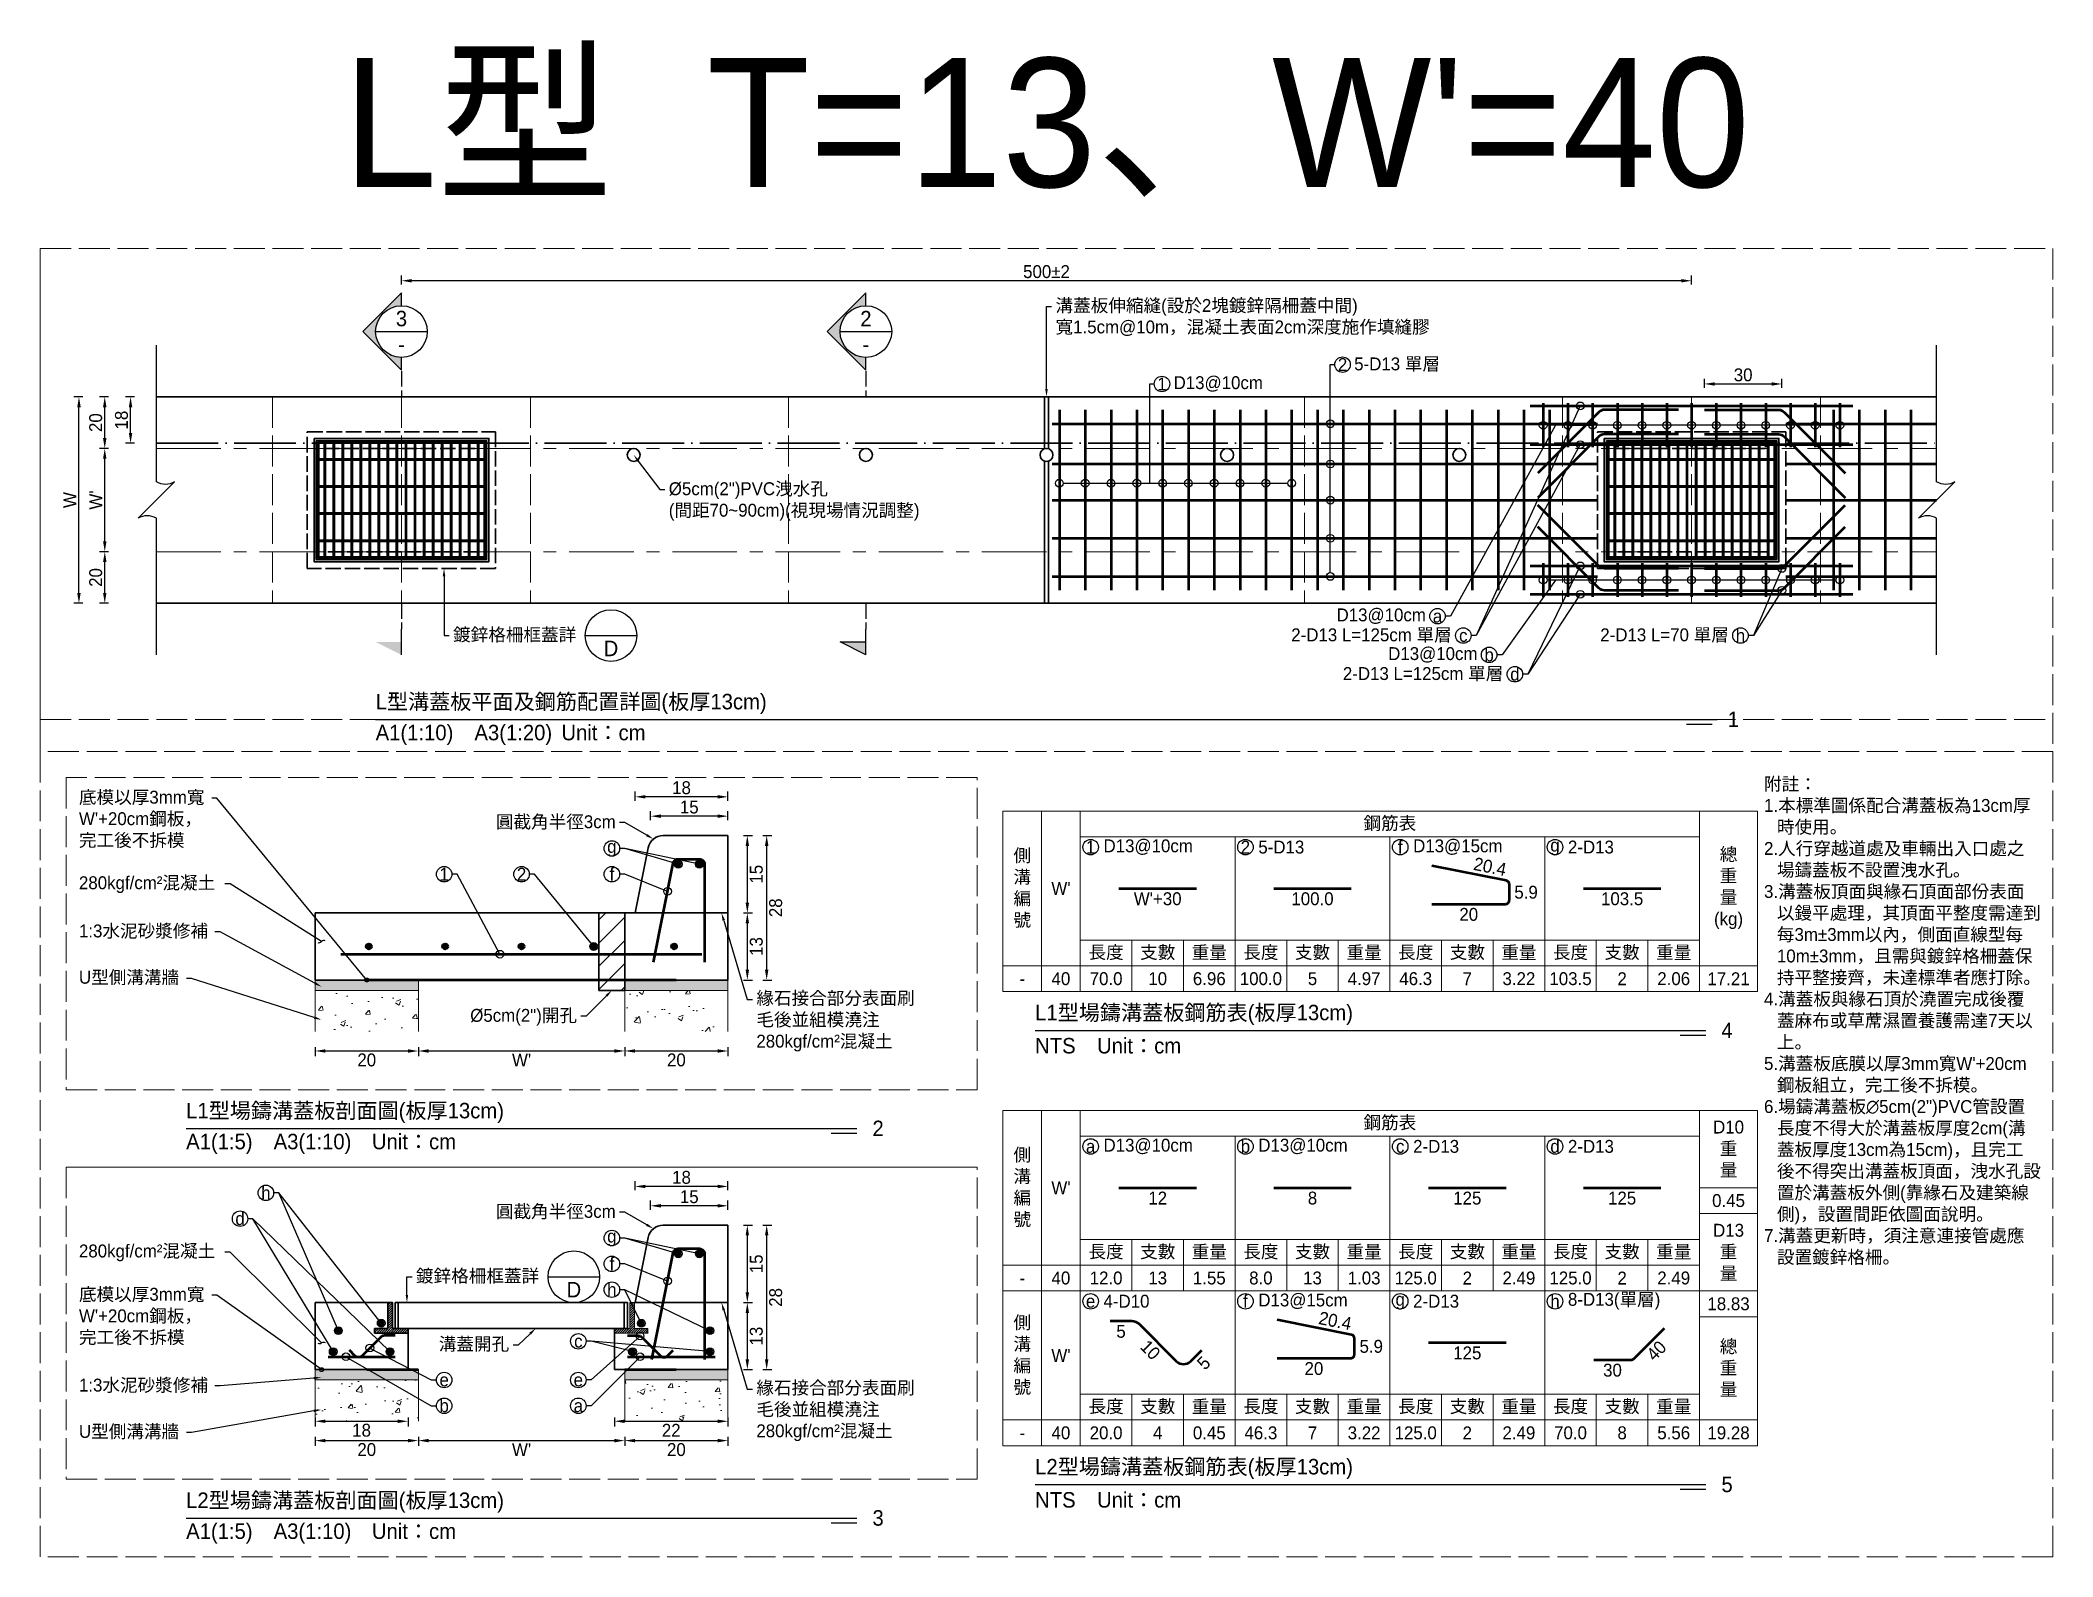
# Model space of a CAD drawing. Extents: x -2931 to 4779, y -2120 to 304.
# Drawn here: x -41 to 739, y -650 to -63 of the extents above; entities that cross this region are included whole.
import ezdxf
from ezdxf import colors
from ezdxf.entities.mleader import LeaderData, LeaderLine
from ezdxf.math import Vec2, Vec3

# ---------------------------------------------------------------- set-up
doc = ezdxf.new("R2010")
doc.units = 0
doc.header["$MEASUREMENT"] = 0
for name, pattern in [('ACAD_ISO02W100', [15, 12, -3]), ('ACAD_ISO04W100', [30, 24, -3, 0, -3]), ('CENTERX2', [4, 2.5, -0.5, 0.5, -0.5])]:
    doc.linetypes.add(name, pattern=pattern)
for name, color, linetype, lineweight in [('一、1.基本-圖框', 7, 'Continuous', 20), ('二、1.繪圖-既有設施', 8, 'Continuous', 20), ('二、2.繪圖-施作項目', 181, 'Continuous', 30), ('二、5.繪圖-鋼筋', 60, 'Continuous', 50), ('二、6.繪圖-其他施作項目', 35, 'Continuous', 30)]:
    doc.layers.add(name, color=color, linetype=linetype, lineweight=lineweight)
doc.layers.add('一、4.基本-隱藏', color=9, linetype='ACAD_ISO02W100', lineweight=20, plot=False)
doc.layers.add('三、1.文字-說明文字', color=2, linetype='Continuous')
doc.layers.add('三、3.文字-註解文字', color=2, linetype='Continuous')
doc.styles.add('次圖名(詳圖)', font='MS PGothic.ttf', dxfattribs={"height": 6})
doc.styles.add('註解文字', font='MS PGothic.ttf', dxfattribs={"height": 5})
doc.styles.add('註解文字(詳圖)', font='MS PGothic.ttf', dxfattribs={"height": 6})
doc.linetypes.add('ZIGZAG', pattern='A,0.00254,-5.08,[131,ltypeshp.shx,S=5.08,R=0,X=-5.08,Y=0],-10.16,[131,ltypeshp.shx,S=5.08,R=180,X=5.08,Y=0],-5.08', length=20.32254)
doc.dimstyles.new('註解文字', dxfattribs={"dimtxt": 5, "dimasz": 4, "dimexe": 2, "dimexo": 2.5, "dimgap": 1, "dimtad": 2, "dimzin": 0, "dimdsep": 46, "dimtxsty": '註解文字', "dimcen": 0.1, "dimclrd": 256, "dimclre": 256, "dimclrt": 256, "dimadec": 0, "dimazin": 0, "dimtfac": 1, "dimtofl": 0, "dimtmove": 0, "dimatfit": 3, "dimfxl": 1.5, "dimfxlon": 1, "dimtolj": 1, "dimtzin": 0, "dimlwd": -1, "dimlwe": -1, "dimarcsym": 1})
pattern_1 = [(45, (-1106.2158, -37.31), (-2.65165, 2.65165), []), (45, (-1105.332, -37.31), (-2.65165, 2.65165), []), (45, (-1104.448, -37.31), (-2.65165, 2.65165), []), (45, (-1103.564, -37.31), (-2.65165, 2.65165), [])]
pattern_2 = [(45, (-606.2158, -37.31), (-2.65165, 2.65165), []), (45, (-605.332, -37.31), (-2.65165, 2.65165), []), (45, (-604.448, -37.31), (-2.65165, 2.65165), []), (45, (-603.564, -37.31), (-2.65165, 2.65165), [])]

msp = doc.modelspace()

# ---------------------------------------------------------------- texts
at = {"layer": '一、1.基本-圖框', "char_height": 5, "attachment_point": 5, "style": '註解文字'}
for s, width, insert in [('{\\fMS PGothic|b0|i0|c128|p34;鋼筋表}', 128.86758, (482.241, -366.464)), ('側溝編號', 5, (339.741, -391.464)), ('總{\\fMS PGothic|b0|i0|c128|p34;重量(kg)}', 5, (613.491, -391.464)), ("W'", 17.80786, (354.741, -391.464)), ('{\\fMS PGothic|b0|i0|c128|p34;長度}', 17.80786, (372.241, -416.464)), ('支數', 17.80786, (392.241, -416.464)), ('重量', 17.80786, (412.241, -416.464)), ('{\\fMS PGothic|b0|i0|c128|p34;長度}', 17.80786, (432.241, -416.464)), ('支數', 17.80786, (452.241, -416.464)), ('重量', 17.80786, (472.241, -416.464)), ('{\\fMS PGothic|b0|i0|c128|p34;長度}', 17.80786, (492.241, -416.464)), ('支數', 17.80786, (512.241, -416.464)), ('重量', 17.80786, (532.241, -416.464)), ('{\\fMS PGothic|b0|i0|c128|p34;長度}', 17.80786, (552.241, -416.464)), ('支數', 17.80786, (572.241, -416.464)), ('重量', 17.80786, (592.241, -416.464)), ('{\\fMS PGothic|b0|i0|c128|p34;鋼筋表}', 128.86758, (482.241, -482.464)), ('{\\fMS PGothic|b0|i0|c128|p34;D10\\P重量}', 5, (613.491, -492.464)), ('側溝編號', 5, (339.741, -507.464)), ("W'", 17.80786, (354.741, -507.464)), ('{\\fMS PGothic|b0|i0|c128|p34;D13\\P重量}', 5, (613.491, -532.464)), ('{\\fMS PGothic|b0|i0|c128|p34;長度}', 17.80786, (372.241, -532.464)), ('支數', 17.80786, (392.241, -532.464)), ('重量', 17.80786, (412.241, -532.464)), ('{\\fMS PGothic|b0|i0|c128|p34;長度}', 17.80786, (432.241, -532.464)), ('支數', 17.80786, (452.241, -532.464)), ('重量', 17.80786, (472.241, -532.464)), ('{\\fMS PGothic|b0|i0|c128|p34;長度}', 17.80786, (492.241, -532.464)), ('支數', 17.80786, (512.241, -532.464)), ('重量', 17.80786, (532.241, -532.464)), ('{\\fMS PGothic|b0|i0|c128|p34;長度}', 17.80786, (552.241, -532.464)), ('支數', 17.80786, (572.241, -532.464)), ('重量', 17.80786, (592.241, -532.464)), ('側溝編號', 5, (339.741, -572.464)), ('總重量', 5, (613.491, -577.464)), ("W'", 17.80786, (354.741, -572.464)), ('{\\fMS PGothic|b0|i0|c128|p34;長度}', 17.80786, (372.241, -592.464)), ('支數', 17.80786, (392.241, -592.464)), ('重量', 17.80786, (412.241, -592.464)), ('{\\fMS PGothic|b0|i0|c128|p34;長度}', 17.80786, (432.241, -592.464)), ('支數', 17.80786, (452.241, -592.464)), ('重量', 17.80786, (472.241, -592.464)), ('{\\fMS PGothic|b0|i0|c128|p34;長度}', 17.80786, (492.241, -592.464)), ('支數', 17.80786, (512.241, -592.464)), ('重量', 17.80786, (532.241, -592.464)), ('{\\fMS PGothic|b0|i0|c128|p34;長度}', 17.80786, (552.241, -592.464)), ('支數', 17.80786, (572.241, -592.464)), ('重量', 17.80786, (592.241, -592.464))]:
    msp.add_mtext_dynamic_manual_height_columns(s, width=width, gutter_width=30, heights=[0], dxfattribs=dict(at, insert=insert))
at = {"layer": '三、1.文字-說明文字', "insert": (627.241, -348.464), "char_height": 5, "attachment_point": 1, "style": '註解文字'}
msp.add_mtext_dynamic_manual_height_columns('{\\fMS PGothic|b0|i0|c128|p34;附註：\\P\\pi-5,l5;1.本標準圖係配合溝蓋板為13cm厚時使用。\\P2.人行穿越道處及車輛出入口處之場鑄蓋板不設置洩水孔。\\P3.溝蓋板頂面與緣石頂面部份表面以鏝平處理，其頂面平整度需達到每3m±3mm以\\fPMingLiU|b0|i0|c136|p18;內\\fMS PGothic|b0|i0|c128|p34;，側面直線型每10m±3mm，且需與鍍鋅格柵蓋保持平整接齊，未達標準者應打除。\\P4.溝蓋板與緣石頂於澆置完成後覆蓋麻布或草蓆濕置養護需達7天以上。\\P5.溝蓋板底膜以厚3mm寬W\'+20cm鋼板組立，完工後不拆模。\\P6.場鑄溝蓋板∅5cm(2")PVC管設置長度不得大於溝蓋板厚度2cm(溝蓋板厚度13cm為15cm)，且完工後不得突出溝蓋板頂面，洩水孔設置於溝蓋板外側(靠緣石及建築線側)，設置間距依圖面\\fPMingLiU|b0|i0|c136|p18;說\\fMS PGothic|b0|i0|c128|p34;明。\\P7.溝蓋更新時，須注意連接管處應設置鍍鋅格柵。}', width=107.02496, gutter_width=30, heights=[0], dxfattribs=at)
at = {"layer": '三、3.文字-註解文字'}
for s, width, gutter_width, insert, char_height, attachment_point, style in [("{\\fMS PGothic|b0|i0|c128|p34;L型  T=13、}W'{\\fMS PGothic|b0|i0|c128|p34;=}4{\\fMS PGothic|b0|i0|c128|p34;0}", 565.02579, 25, (349.145, -123.464), 50, 8, '註解文字'), ('3', 6.60394, 25, (99.145, -170.658), 6, 5, '註解文字(詳圖)'), ('2', 6.60394, 25, (279.145, -170.658), 6, 5, '註解文字(詳圖)'), ('-', 6.60394, 25, (99.145, -180.658), 6, 5, '註解文字(詳圖)'), ('-', 6.60394, 25, (279.145, -180.658), 6, 5, '註解文字(詳圖)'), ('2', 8.38231, 30, (463.895, -188.464), 5, 5, '註解文字'), ('5-D13 單層', 42.88103, 30, (468.395, -188.464), 5, 4, '註解文字'), ('1', 8.38231, 30, (393.895, -195.964), 5, 5, '註解文字'), ('D13@10cm', 15.95159, 30, (398.395, -195.964), 5, 4, '註解文字'), ('D13@10cm', 39.45942, 30, (496.192, -285.964), 5, 6, '註解文字'), ('a', 8.38231, 30, (500.692, -285.964), 5, 5, '註解文字'), ('D', 6.60394, 25, (180.342, -298.464), 6, 5, '註解文字(詳圖)'), ('2-D13 L=125cm 單層', 78.12323, 30, (506.192, -293.464), 5, 6, '註解文字'), ('c', 8.38231, 30, (510.692, -293.464), 5, 5, '註解文字'), ('2-D13 L=70 單層', 78.12323, 30, (613.603, -293.464), 5, 6, '註解文字'), ('h', 8.38231, 30, (618.103, -293.464), 5, 5, '註解文字'), ('D13@10cm', 78.12323, 30, (516.192, -300.964), 5, 6, '註解文字'), ('b', 8.38231, 30, (520.692, -300.964), 5, 5, '註解文字'), ('2-D13 L=125cm 單層', 78.12323, 30, (526.192, -308.464), 5, 6, '註解文字'), ('d', 8.38231, 30, (530.692, -308.464), 5, 5, '註解文字'), ('L{\\fMS PGothic|b0|i0|c128|p34;型溝蓋板平面及鋼筋配置詳圖(板厚13cm)}', 215.37549, 15, (89.145, -319.964), 6, 4, '次圖名(詳圖)'), ('1', 3, 15, (613.145, -325.964), 6, 4, '次圖名(詳圖)'), ('A1(1:10)\u3000A3(1:20){\\fMS PGothic|b0|i0|c128|p34;^IUnit：cm}', 136.03259, 15, (89.145, -331.964), 6, 4, '次圖名(詳圖)'), ('g', 8.38231, 30, (180.693, -375.964), 5, 5, '註解文字'), ('1', 8.38231, 30, (366.241, -375.464), 5, 5, '註解文字'), ('{\\fMS PGothic|b0|i0|c128|p34;D13@1}0{\\fMS PGothic|b0|i0|c128|p34;cm}', 6.06582, 30, (371.241, -375.464), 5, 4, '註解文字'), ('2', 8.38231, 30, (426.241, -375.464), 5, 5, '註解文字'), ('5-D13', 6.06582, 30, (431.241, -375.464), 5, 4, '註解文字'), ('f', 8.38231, 30, (486.241, -375.464), 5, 5, '註解文字'), ('D13@15cm', 6.06582, 30, (491.241, -375.464), 5, 4, '註解文字'), ('g', 8.38231, 30, (546.241, -375.464), 5, 5, '註解文字'), ('2-D13', 6.06582, 30, (551.241, -375.464), 5, 4, '註解文字'), ('1', 8.38231, 30, (115.693, -385.964), 5, 5, '註解文字'), ('2', 8.38231, 30, (145.693, -385.964), 5, 5, '註解文字'), ('f', 8.38231, 30, (180.693, -385.964), 5, 5, '註解文字'), ("{\\fMS PGothic|b0|i0|c128|p34;W'+30}", 5.41119, 25, (392.241, -392.964), 5, 2, '註解文字'), ('{\\fMS PGothic|b0|i0|c128|p34;100.0}', 5.41119, 25, (452.241, -392.964), 5, 2, '註解文字'), ('\\pi0.42401;{\\fMS PGothic|b0|i0|c128|p34;5.9}', 8.83098, 25, (530.044, -392.962), 5, 4, '註解文字'), ('{\\fMS PGothic|b0|i0|c128|p34;103.5}', 5.41119, 25, (572.241, -392.964), 5, 2, '註解文字'), ('{\\fMS PGothic|b0|i0|c128|p34;20}', 5.41119, 25, (512.794, -399.022), 5, 2, '註解文字'), ('-', 9.06048, 30, (339.741, -426.464), 5, 5, '註解文字'), ('40', 9.06048, 30, (354.741, -426.464), 5, 5, '註解文字'), ('70.0', 9.06048, 30, (372.241, -426.464), 5, 5, '註解文字'), ('10', 9.06048, 30, (392.241, -426.464), 5, 5, '註解文字'), ('6.96', 9.06048, 30, (412.241, -426.464), 5, 5, '註解文字'), ('100.0', 9.06048, 30, (432.241, -426.464), 5, 5, '註解文字'), ('5', 9.06048, 30, (452.241, -426.464), 5, 5, '註解文字'), ('4.97', 9.06048, 30, (472.241, -426.464), 5, 5, '註解文字'), ('46.3', 9.06048, 30, (492.241, -426.464), 5, 5, '註解文字'), ('7', 9.06048, 30, (512.241, -426.464), 5, 5, '註解文字'), ('3.22', 9.06048, 30, (532.241, -426.464), 5, 5, '註解文字'), ('103.5', 9.06048, 30, (552.241, -426.464), 5, 5, '註解文字'), ('2', 9.06048, 30, (572.241, -426.464), 5, 5, '註解文字'), ('2.06', 9.06048, 30, (592.241, -426.464), 5, 5, '註解文字'), ('17.21', 9.06048, 30, (613.491, -426.464), 5, 5, '註解文字'), ('{\\fMS PGothic|b0|i0|c128|p34;L1型場鑄溝蓋板}鋼筋表{\\fMS PGothic|b0|i0|c128|p34;(板厚13cm)}', 215.37549, 15, (344.741, -440.464), 6, 4, '次圖名(詳圖)'), ('4', 3, 15, (610.741, -446.464), 6, 4, '次圖名(詳圖)'), ('NTS{\\fMS PGothic|b0|i0|c128|p34;^IUnit：cm}', 136.03259, 15, (344.741, -452.464), 6, 4, '次圖名(詳圖)'), ('{\\fMS PGothic|b0|i0|c128|p34;L}1{\\fMS PGothic|b0|i0|c128|p34;型}場鑄{\\fMS PGothic|b0|i0|c128|p34;溝蓋板}剖面{\\fMS PGothic|b0|i0|c128|p34;圖(板厚13cm)}', 215.37549, 15, (15.693, -478.464), 6, 4, '次圖名(詳圖)'), ('2', 3, 15, (281.693, -484.464), 6, 4, '次圖名(詳圖)'), ('{\\fMS PGothic|b0|i0|c128|p34;A1(1:}5{\\fMS PGothic|b0|i0|c128|p34;)\u3000A3(1:}1{\\fMS PGothic|b0|i0|c128|p34;0)^IUnit：cm}', 136.03259, 15, (15.693, -490.464), 6, 4, '次圖名(詳圖)'), ('a', 8.38231, 30, (366.241, -491.464), 5, 5, '註解文字'), ('{\\fMS PGothic|b0|i0|c128|p34;D13@1}0{\\fMS PGothic|b0|i0|c128|p34;cm}', 6.06582, 30, (371.241, -491.464), 5, 4, '註解文字'), ('b', 8.38231, 30, (426.241, -491.464), 5, 5, '註解文字'), ('{\\fMS PGothic|b0|i0|c128|p34;D13@1}0{\\fMS PGothic|b0|i0|c128|p34;cm}', 6.06582, 30, (431.241, -491.464), 5, 4, '註解文字'), ('c', 8.38231, 30, (486.241, -491.464), 5, 5, '註解文字'), ('2-D13', 6.06582, 30, (491.241, -491.464), 5, 4, '註解文字'), ('d', 8.38231, 30, (546.241, -491.464), 5, 5, '註解文字'), ('2-D13', 6.06582, 30, (551.241, -491.464), 5, 4, '註解文字'), ('h', 8.38231, 30, (46.593, -509.464), 5, 5, '註解文字'), ('{\\fMS PGothic|b0|i0|c128|p34;12}', 5.41119, 25, (392.241, -508.964), 5, 2, '註解文字'), ('{\\fMS PGothic|b0|i0|c128|p34;8}', 5.41119, 25, (452.241, -508.964), 5, 2, '註解文字'), ('{\\fMS PGothic|b0|i0|c128|p34;125}', 5.41119, 25, (512.241, -508.964), 5, 2, '註解文字'), ('{\\fMS PGothic|b0|i0|c128|p34;125}', 5.41119, 25, (572.241, -508.964), 5, 2, '註解文字'), ('0.45', 9.06048, 30, (613.491, -512.464), 5, 5, '註解文字'), ('d', 8.38231, 30, (36.593, -519.464), 5, 5, '註解文字'), ('g', 8.38231, 30, (180.693, -526.964), 5, 5, '註解文字'), ('f', 8.38231, 30, (180.693, -536.964), 5, 5, '註解文字'), ('D', 6.60394, 25, (165.961, -546.964), 6, 5, '註解文字(詳圖)'), ('h', 8.38231, 30, (180.693, -546.964), 5, 5, '註解文字'), ('-', 9.06048, 30, (339.741, -542.464), 5, 5, '註解文字'), ('40', 9.06048, 30, (354.741, -542.464), 5, 5, '註解文字'), ('12.0', 9.06048, 30, (372.241, -542.464), 5, 5, '註解文字'), ('13', 9.06048, 30, (392.241, -542.464), 5, 5, '註解文字'), ('1.55', 9.06048, 30, (412.241, -542.464), 5, 5, '註解文字'), ('8.0', 9.06048, 30, (432.241, -542.464), 5, 5, '註解文字'), ('13', 9.06048, 30, (452.241, -542.464), 5, 5, '註解文字'), ('1.03', 9.06048, 30, (472.241, -542.464), 5, 5, '註解文字'), ('125.0', 9.06048, 30, (492.241, -542.464), 5, 5, '註解文字'), ('2', 9.06048, 30, (512.241, -542.464), 5, 5, '註解文字'), ('2.49', 9.06048, 30, (532.241, -542.464), 5, 5, '註解文字'), ('125.0', 9.06048, 30, (552.241, -542.464), 5, 5, '註解文字'), ('2', 9.06048, 30, (572.241, -542.464), 5, 5, '註解文字'), ('2.49', 9.06048, 30, (592.241, -542.464), 5, 5, '註解文字'), ('e', 8.38231, 30, (366.241, -551.464), 5, 5, '註解文字'), ('4-D10', 6.06582, 30, (371.241, -551.464), 5, 4, '註解文字'), ('f', 8.38231, 30, (426.241, -551.464), 5, 5, '註解文字'), ('{\\fMS PGothic|b0|i0|c128|p34;D13@1}5{\\fMS PGothic|b0|i0|c128|p34;cm}', 6.06582, 30, (431.241, -551.464), 5, 4, '註解文字'), ('g', 8.38231, 30, (486.241, -551.464), 5, 5, '註解文字'), ('2-D13', 6.06582, 30, (491.241, -551.464), 5, 4, '註解文字'), ('h', 8.38231, 30, (546.241, -551.464), 5, 5, '註解文字'), ('8-D13(單層)', 38.07441, 30, (551.241, -551.464), 5, 4, '註解文字'), ('18.83', 9.06048, 30, (613.491, -552.464), 5, 5, '註解文字'), ('{\\fMS PGothic|b0|i0|c128|p34;5}', 5.41119, 25, (378.041, -560.593), 5, 2, '註解文字'), ('c', 8.38231, 30, (167.693, -566.964), 5, 5, '註解文字'), ('\\pi0.42401;{\\fMS PGothic|b0|i0|c128|p34;5.9}', 8.83098, 25, (470.044, -568.962), 5, 4, '註解文字'), ('{\\fMS PGothic|b0|i0|c128|p34;125}', 5.41119, 25, (512.241, -568.964), 5, 2, '註解文字'), ('{\\fMS PGothic|b0|i0|c128|p34;20}', 5.41119, 25, (452.794, -575.022), 5, 2, '註解文字'), ('{\\fMS PGothic|b0|i0|c128|p34;30}', 5.41119, 25, (568.506, -575.646), 5, 2, '註解文字'), ('e', 8.38231, 30, (115.693, -581.964), 5, 5, '註解文字'), ('e', 8.38231, 30, (167.693, -581.964), 5, 5, '註解文字'), ('b', 8.38231, 30, (115.693, -591.964), 5, 5, '註解文字'), ('a', 8.38231, 30, (167.693, -591.964), 5, 5, '註解文字'), ('40', 9.06048, 30, (354.741, -602.464), 5, 5, '註解文字'), ('20.0', 9.06048, 30, (372.241, -602.464), 5, 5, '註解文字'), ('4', 9.06048, 30, (392.241, -602.464), 5, 5, '註解文字'), ('0.45', 9.06048, 30, (412.241, -602.464), 5, 5, '註解文字'), ('46.3', 9.06048, 30, (432.241, -602.464), 5, 5, '註解文字'), ('7', 9.06048, 30, (452.241, -602.464), 5, 5, '註解文字'), ('3.22', 9.06048, 30, (472.241, -602.464), 5, 5, '註解文字'), ('125.0', 9.06048, 30, (492.241, -602.464), 5, 5, '註解文字'), ('2', 9.06048, 30, (512.241, -602.464), 5, 5, '註解文字'), ('2.49', 9.06048, 30, (532.241, -602.464), 5, 5, '註解文字'), ('70.0', 9.06048, 30, (552.241, -602.464), 5, 5, '註解文字'), ('8', 9.06048, 30, (572.241, -602.464), 5, 5, '註解文字'), ('5.56', 9.06048, 30, (592.241, -602.464), 5, 5, '註解文字'), ('19.28', 9.06048, 30, (613.491, -602.464), 5, 5, '註解文字'), ('-', 9.06048, 30, (339.741, -602.464), 5, 5, '註解文字'), ('{\\fMS PGothic|b0|i0|c128|p34;L}2{\\fMS PGothic|b0|i0|c128|p34;型場鑄溝蓋板}鋼筋表{\\fMS PGothic|b0|i0|c128|p34;(板厚13cm)}', 215.37549, 15, (344.741, -616.464), 6, 4, '次圖名(詳圖)'), ('5', 3, 15, (610.741, -622.464), 6, 4, '次圖名(詳圖)'), ('{\\fMS PGothic|b0|i0|c128|p34;L}2{\\fMS PGothic|b0|i0|c128|p34;型場鑄溝蓋板剖面圖(板厚13cm)}', 215.37549, 15, (15.693, -629.464), 6, 4, '次圖名(詳圖)'), ('NTS{\\fMS PGothic|b0|i0|c128|p34;^IUnit：cm}', 136.03259, 15, (344.741, -628.464), 6, 4, '次圖名(詳圖)'), ('{\\fMS PGothic|b0|i0|c128|p34;A1(1:}5{\\fMS PGothic|b0|i0|c128|p34;)\u3000A3(1:}1{\\fMS PGothic|b0|i0|c128|p34;0)^IUnit：cm}', 136.03259, 15, (15.693, -641.464), 6, 4, '次圖名(詳圖)'), ('3', 3, 15, (281.693, -635.464), 6, 4, '次圖名(詳圖)')]:
    msp.add_mtext_dynamic_manual_height_columns(s, width=width, gutter_width=gutter_width, heights=[0], dxfattribs=dict(at, insert=insert, char_height=char_height, attachment_point=attachment_point, style=style))
at = {"layer": '三、3.文字-註解文字', "char_height": 5, "style": '註解文字'}
for s, insert, attachment_point, rotation in [('{\\fMS PGothic|b0|i0|c128|p34;20.4}', (520.529, -385.539), 8, 348.639517), ('{\\fMS PGothic|b0|i0|c128|p34;20.4}', (460.529, -561.539), 8, 348.639517), ('{\\fMS PGothic|b0|i0|c128|p34;10}', (391.18, -568.525), 2, 314.931884), ('{\\fMS PGothic|b0|i0|c128|p34;40}', (583.742, -568.842), 2, 45.186816), ('{\\fMS PGothic|b0|i0|c128|p34;5}', (408.28, -573.604), 2, 45.416489)]:
    msp.add_mtext_dynamic_manual_height_columns(s, width=5.41119, gutter_width=25, heights=[0], dxfattribs=dict(at, insert=insert, attachment_point=attachment_point, rotation=rotation))

# ---------------------------------------------------------------- blocks, each defined once
blk = doc.blocks.new('*D42')
at = {"layer": 'Defpoints', "color": 0, "transparency": 16777216}
for p in [(-5.85, -200.96), (4.15, -200.96), (4.15, -218.96)]:
    blk.add_point(p, dxfattribs=at)
at = {"layer": '三、3.文字-註解文字', "transparency": 16777216}
for p, q in [((-4.35, -200.96), (-7.85, -200.96)), ((-5.85, -214.96), (-5.85, -204.96)), ((-4.35, -218.96), (-7.85, -218.96))]:
    blk.add_line(p, q, dxfattribs=at)
for points in [[(-6.52, -204.96), (-5.19, -204.96), (-5.85, -200.96)], [(-6.52, -214.96), (-5.19, -214.96), (-5.85, -218.96)]]:
    blk.add_solid(points, dxfattribs=at)
at = {"layer": '三、3.文字-註解文字', "transparency": 16777216, "insert": (-9.35, -209.96), "char_height": 5, "attachment_point": 5, "rotation": 90, "style": '註解文字'}
blk.add_mtext('\\A1;18', dxfattribs=at)
blk = doc.blocks.new('*D43')
at = {"layer": 'Defpoints', "color": 0, "transparency": 16777216}
for p in [(-15.85, -200.96), (4.15, -200.96), (4.15, -220.96)]:
    blk.add_point(p, dxfattribs=at)
at = {"layer": '三、3.文字-註解文字', "transparency": 16777216}
for p, q in [((-14.35, -200.96), (-17.85, -200.96)), ((-15.85, -216.96), (-15.85, -204.96)), ((-14.35, -220.96), (-17.85, -220.96))]:
    blk.add_line(p, q, dxfattribs=at)
for points in [[(-16.52, -204.96), (-15.19, -204.96), (-15.85, -200.96)], [(-16.52, -216.96), (-15.19, -216.96), (-15.85, -220.96)]]:
    blk.add_solid(points, dxfattribs=at)
at = {"layer": '三、3.文字-註解文字', "transparency": 16777216, "insert": (-19.35, -210.96), "char_height": 5, "attachment_point": 5, "rotation": 90, "style": '註解文字'}
blk.add_mtext('\\A1;20', dxfattribs=at)
blk = doc.blocks.new('*D44')
at = {"layer": 'Defpoints', "color": 0, "transparency": 16777216}
for p in [(-15.85, -220.96), (4.15, -220.96), (4.15, -260.96)]:
    blk.add_point(p, dxfattribs=at)
at = {"layer": '三、3.文字-註解文字', "transparency": 16777216}
for p, q in [((-14.35, -220.96), (-17.85, -220.96)), ((-15.85, -256.96), (-15.85, -224.96)), ((-14.35, -260.96), (-17.85, -260.96))]:
    blk.add_line(p, q, dxfattribs=at)
for points in [[(-16.52, -224.96), (-15.19, -224.96), (-15.85, -220.96)], [(-16.52, -256.96), (-15.19, -256.96), (-15.85, -260.96)]]:
    blk.add_solid(points, dxfattribs=at)
at = {"layer": '三、3.文字-註解文字', "transparency": 16777216, "insert": (-19.35, -240.96), "char_height": 5, "attachment_point": 5, "rotation": 90, "style": '註解文字'}
blk.add_mtext("\\A1;W'", dxfattribs=at)
blk = doc.blocks.new('*D45')
at = {"layer": 'Defpoints', "color": 0, "transparency": 16777216}
for p in [(-15.85, -260.96), (4.15, -260.96), (4.15, -280.96)]:
    blk.add_point(p, dxfattribs=at)
at = {"layer": '三、3.文字-註解文字', "transparency": 16777216}
for p, q in [((-14.35, -260.96), (-17.85, -260.96)), ((-15.85, -276.96), (-15.85, -264.96)), ((-14.35, -280.96), (-17.85, -280.96))]:
    blk.add_line(p, q, dxfattribs=at)
for points in [[(-16.52, -264.96), (-15.19, -264.96), (-15.85, -260.96)], [(-16.52, -276.96), (-15.19, -276.96), (-15.85, -280.96)]]:
    blk.add_solid(points, dxfattribs=at)
at = {"layer": '三、3.文字-註解文字', "transparency": 16777216, "insert": (-19.35, -270.96), "char_height": 5, "attachment_point": 5, "rotation": 90, "style": '註解文字'}
blk.add_mtext('\\A1;20', dxfattribs=at)
blk = doc.blocks.new('*D46')
at = {"layer": 'Defpoints', "color": 0, "transparency": 16777216}
for p in [(-25.85, -200.96), (4.15, -200.96), (4.15, -280.96)]:
    blk.add_point(p, dxfattribs=at)
at = {"layer": '三、3.文字-註解文字', "transparency": 16777216}
for p, q in [((-24.35, -200.96), (-27.85, -200.96)), ((-25.85, -276.96), (-25.85, -204.96)), ((-24.35, -280.96), (-27.85, -280.96))]:
    blk.add_line(p, q, dxfattribs=at)
for points in [[(-26.52, -204.96), (-25.19, -204.96), (-25.85, -200.96)], [(-26.52, -276.96), (-25.19, -276.96), (-25.85, -280.96)]]:
    blk.add_solid(points, dxfattribs=at)
at = {"layer": '三、3.文字-註解文字', "transparency": 16777216, "insert": (-29.35, -240.96), "char_height": 5, "attachment_point": 5, "rotation": 90, "style": '註解文字'}
blk.add_mtext('\\A1;W', dxfattribs=at)
blk = doc.blocks.new('_None')
blk = doc.blocks.new('_Small')
at = {"color": 0, "linetype": 'ByBlock', "lineweight": -2}
blk.add_circle((0, 0), 0.25, dxfattribs=at)
blk = doc.blocks.new('*D48')
at = {"layer": 'Defpoints', "color": 0, "transparency": 16777216}
for p in [(99.15, -155.96), (99.15, -200.96), (599.15, -200.96)]:
    blk.add_point(p, dxfattribs=at)
at = {"layer": '三、3.文字-註解文字', "transparency": 16777216}
for p, q in [((99.15, -157.46), (99.15, -153.96)), ((595.15, -155.96), (103.15, -155.96)), ((599.15, -157.46), (599.15, -153.96))]:
    blk.add_line(p, q, dxfattribs=at)
for points in [[(103.15, -155.3), (103.15, -156.63), (99.15, -155.96)], [(595.15, -155.3), (595.15, -156.63), (599.15, -155.96)]]:
    blk.add_solid(points, dxfattribs=at)
at = {"layer": '三、3.文字-註解文字', "transparency": 16777216, "insert": (349.15, -152.46), "char_height": 5, "attachment_point": 5, "style": '註解文字'}
blk.add_mtext('\\A1;500±2', dxfattribs=at)
blk = doc.blocks.new('_Integral')
at = {"color": 0, "linetype": 'ByBlock', "lineweight": -2}
for centre, start, end in [((0.44, -0.09), 102, 168), ((-0.44, 0.09), 282, 348)]:
    blk.add_arc(centre, 0.454, start, end, dxfattribs=at)
blk = doc.blocks.new('*D50')
at = {"layer": 'Defpoints', "color": 0, "transparency": 16777216}
for p in [(65.69, -436.96), (105.69, -436.96), (105.69, -454.46)]:
    blk.add_point(p, dxfattribs=at)
at = {"layer": '三、3.文字-註解文字', "transparency": 16777216}
for p, q in [((65.69, -452.96), (65.69, -456.46)), ((69.69, -454.46), (101.69, -454.46)), ((105.69, -452.96), (105.69, -456.46))]:
    blk.add_line(p, q, dxfattribs=at)
for points in [[(69.69, -453.8), (69.69, -455.13), (65.69, -454.46)], [(101.69, -453.8), (101.69, -455.13), (105.69, -454.46)]]:
    blk.add_solid(points, dxfattribs=at)
at = {"layer": '三、3.文字-註解文字', "transparency": 16777216, "insert": (85.69, -457.96), "char_height": 5, "attachment_point": 5, "style": '註解文字'}
blk.add_mtext('\\A1;20', dxfattribs=at)
blk = doc.blocks.new('*D51')
at = {"layer": 'Defpoints', "color": 0, "transparency": 16777216}
for p in [(105.69, -436.96), (185.69, -436.96), (185.69, -454.46)]:
    blk.add_point(p, dxfattribs=at)
at = {"layer": '三、3.文字-註解文字', "transparency": 16777216}
for p, q in [((105.69, -452.96), (105.69, -456.46)), ((109.69, -454.46), (181.69, -454.46)), ((185.69, -452.96), (185.69, -456.46))]:
    blk.add_line(p, q, dxfattribs=at)
for points in [[(109.69, -453.8), (109.69, -455.13), (105.69, -454.46)], [(181.69, -453.8), (181.69, -455.13), (185.69, -454.46)]]:
    blk.add_solid(points, dxfattribs=at)
at = {"layer": '三、3.文字-註解文字', "transparency": 16777216, "insert": (145.69, -457.96), "char_height": 5, "attachment_point": 5, "style": '註解文字'}
blk.add_mtext("\\A1;W'", dxfattribs=at)
blk = doc.blocks.new('*D52')
at = {"layer": 'Defpoints', "color": 0, "transparency": 16777216}
for p in [(185.69, -436.96), (225.69, -436.96), (225.69, -454.46)]:
    blk.add_point(p, dxfattribs=at)
at = {"layer": '三、3.文字-註解文字', "transparency": 16777216}
for p, q in [((185.69, -452.96), (185.69, -456.46)), ((189.69, -454.46), (221.69, -454.46)), ((225.69, -452.96), (225.69, -456.46))]:
    blk.add_line(p, q, dxfattribs=at)
for points in [[(189.69, -453.8), (189.69, -455.13), (185.69, -454.46)], [(221.69, -453.8), (221.69, -455.13), (225.69, -454.46)]]:
    blk.add_solid(points, dxfattribs=at)
at = {"layer": '三、3.文字-註解文字', "transparency": 16777216, "insert": (205.69, -457.96), "char_height": 5, "attachment_point": 5, "style": '註解文字'}
blk.add_mtext('\\A1;20', dxfattribs=at)
blk = doc.blocks.new('*D53')
at = {"layer": 'Defpoints', "color": 0, "transparency": 16777216}
for p in [(195.69, -363.46), (195.69, -370.96), (225.69, -370.96)]:
    blk.add_point(p, dxfattribs=at)
at = {"layer": '三、3.文字-註解文字', "transparency": 16777216}
for p, q in [((195.69, -364.96), (195.69, -361.46)), ((221.69, -363.46), (199.69, -363.46)), ((225.69, -364.96), (225.69, -361.46))]:
    blk.add_line(p, q, dxfattribs=at)
for points in [[(199.69, -362.8), (199.69, -364.13), (195.69, -363.46)], [(221.69, -362.8), (221.69, -364.13), (225.69, -363.46)]]:
    blk.add_solid(points, dxfattribs=at)
at = {"layer": '三、3.文字-註解文字', "transparency": 16777216, "insert": (210.69, -359.96), "char_height": 5, "attachment_point": 5, "style": '註解文字'}
blk.add_mtext('\\A1;15', dxfattribs=at)
blk = doc.blocks.new('*D54')
at = {"layer": 'Defpoints', "color": 0, "transparency": 16777216}
for p in [(189.69, -355.96), (189.69, -400.96), (225.69, -400.96)]:
    blk.add_point(p, dxfattribs=at)
at = {"layer": '三、3.文字-註解文字', "transparency": 16777216}
for p, q in [((189.69, -357.46), (189.69, -353.96)), ((221.69, -355.96), (193.69, -355.96)), ((225.69, -357.46), (225.69, -353.96))]:
    blk.add_line(p, q, dxfattribs=at)
for points in [[(193.69, -355.3), (193.69, -356.63), (189.69, -355.96)], [(221.69, -355.3), (221.69, -356.63), (225.69, -355.96)]]:
    blk.add_solid(points, dxfattribs=at)
at = {"layer": '三、3.文字-註解文字', "transparency": 16777216, "insert": (207.69, -352.46), "char_height": 5, "attachment_point": 5, "style": '註解文字'}
blk.add_mtext('\\A1;18', dxfattribs=at)
blk = doc.blocks.new('*D55')
at = {"layer": 'Defpoints', "color": 0, "transparency": 16777216}
for p in [(225.69, -370.96), (225.69, -400.96), (233.19, -400.96)]:
    blk.add_point(p, dxfattribs=at)
at = {"layer": '三、3.文字-註解文字', "transparency": 16777216}
for p, q in [((231.69, -370.96), (235.19, -370.96)), ((233.19, -374.96), (233.19, -396.96)), ((231.69, -400.96), (235.19, -400.96))]:
    blk.add_line(p, q, dxfattribs=at)
for points in [[(232.53, -374.96), (233.86, -374.96), (233.19, -370.96)], [(232.53, -396.96), (233.86, -396.96), (233.19, -400.96)]]:
    blk.add_solid(points, dxfattribs=at)
at = {"layer": '三、3.文字-註解文字', "transparency": 16777216, "insert": (236.69, -385.96), "char_height": 5, "attachment_point": 5, "rotation": 90, "style": '註解文字'}
blk.add_mtext('\\A1;15', dxfattribs=at)
blk = doc.blocks.new('*D56')
at = {"layer": 'Defpoints', "color": 0, "transparency": 16777216}
for p in [(225.69, -400.96), (225.69, -426.96), (233.19, -426.96)]:
    blk.add_point(p, dxfattribs=at)
at = {"layer": '三、3.文字-註解文字', "transparency": 16777216}
for p, q in [((231.69, -400.96), (235.19, -400.96)), ((233.19, -404.96), (233.19, -422.96)), ((231.69, -426.96), (235.19, -426.96))]:
    blk.add_line(p, q, dxfattribs=at)
for points in [[(232.53, -404.96), (233.86, -404.96), (233.19, -400.96)], [(232.53, -422.96), (233.86, -422.96), (233.19, -426.96)]]:
    blk.add_solid(points, dxfattribs=at)
at = {"layer": '三、3.文字-註解文字', "transparency": 16777216, "insert": (236.69, -413.96), "char_height": 5, "attachment_point": 5, "rotation": 90, "style": '註解文字'}
blk.add_mtext('\\A1;13', dxfattribs=at)
blk = doc.blocks.new('*D57')
at = {"layer": 'Defpoints', "color": 0, "transparency": 16777216}
for p in [(225.69, -370.96), (240.69, -370.96), (225.69, -426.96)]:
    blk.add_point(p, dxfattribs=at)
at = {"layer": '三、3.文字-註解文字', "transparency": 16777216}
for p, q in [((239.19, -370.96), (242.69, -370.96)), ((240.69, -422.96), (240.69, -374.96)), ((239.19, -426.96), (242.69, -426.96))]:
    blk.add_line(p, q, dxfattribs=at)
for points in [[(240.03, -374.96), (241.36, -374.96), (240.69, -370.96)], [(240.03, -422.96), (241.36, -422.96), (240.69, -426.96)]]:
    blk.add_solid(points, dxfattribs=at)
at = {"layer": '三、3.文字-註解文字', "transparency": 16777216, "insert": (244.19, -398.96), "char_height": 5, "attachment_point": 5, "rotation": 90, "style": '註解文字'}
blk.add_mtext('\\A1;28', dxfattribs=at)
blk = doc.blocks.new('*D58')
at = {"layer": 'Defpoints', "color": 0, "transparency": 16777216}
for p in [(65.69, -587.96), (105.69, -587.96), (105.69, -605.46)]:
    blk.add_point(p, dxfattribs=at)
at = {"layer": '三、3.文字-註解文字', "transparency": 16777216}
for p, q in [((65.69, -603.96), (65.69, -607.46)), ((69.69, -605.46), (101.69, -605.46)), ((105.69, -603.96), (105.69, -607.46))]:
    blk.add_line(p, q, dxfattribs=at)
for points in [[(69.69, -604.8), (69.69, -606.13), (65.69, -605.46)], [(101.69, -604.8), (101.69, -606.13), (105.69, -605.46)]]:
    blk.add_solid(points, dxfattribs=at)
at = {"layer": '三、3.文字-註解文字', "transparency": 16777216, "insert": (85.69, -608.96), "char_height": 5, "attachment_point": 5, "style": '註解文字'}
blk.add_mtext('\\A1;20', dxfattribs=at)
blk = doc.blocks.new('*D59')
at = {"layer": 'Defpoints', "color": 0, "transparency": 16777216}
for p in [(105.69, -587.96), (185.69, -587.96), (185.69, -605.46)]:
    blk.add_point(p, dxfattribs=at)
at = {"layer": '三、3.文字-註解文字', "transparency": 16777216}
for p, q in [((105.69, -603.96), (105.69, -607.46)), ((109.69, -605.46), (181.69, -605.46)), ((185.69, -603.96), (185.69, -607.46))]:
    blk.add_line(p, q, dxfattribs=at)
for points in [[(109.69, -604.8), (109.69, -606.13), (105.69, -605.46)], [(181.69, -604.8), (181.69, -606.13), (185.69, -605.46)]]:
    blk.add_solid(points, dxfattribs=at)
at = {"layer": '三、3.文字-註解文字', "transparency": 16777216, "insert": (145.69, -608.96), "char_height": 5, "attachment_point": 5, "style": '註解文字'}
blk.add_mtext("\\A1;W'", dxfattribs=at)
blk = doc.blocks.new('*D60')
at = {"layer": 'Defpoints', "color": 0, "transparency": 16777216}
for p in [(185.69, -587.96), (225.69, -587.96), (225.69, -605.46)]:
    blk.add_point(p, dxfattribs=at)
at = {"layer": '三、3.文字-註解文字', "transparency": 16777216}
for p, q in [((185.69, -603.96), (185.69, -607.46)), ((189.69, -605.46), (221.69, -605.46)), ((225.69, -603.96), (225.69, -607.46))]:
    blk.add_line(p, q, dxfattribs=at)
for points in [[(189.69, -604.8), (189.69, -606.13), (185.69, -605.46)], [(221.69, -604.8), (221.69, -606.13), (225.69, -605.46)]]:
    blk.add_solid(points, dxfattribs=at)
at = {"layer": '三、3.文字-註解文字', "transparency": 16777216, "insert": (205.69, -608.96), "char_height": 5, "attachment_point": 5, "style": '註解文字'}
blk.add_mtext('\\A1;20', dxfattribs=at)
blk = doc.blocks.new('*D61')
at = {"layer": 'Defpoints', "color": 0, "transparency": 16777216}
for p in [(195.69, -514.46), (195.69, -521.96), (225.69, -521.96)]:
    blk.add_point(p, dxfattribs=at)
at = {"layer": '三、3.文字-註解文字', "transparency": 16777216}
for p, q in [((195.69, -515.96), (195.69, -512.46)), ((221.69, -514.46), (199.69, -514.46)), ((225.69, -515.96), (225.69, -512.46))]:
    blk.add_line(p, q, dxfattribs=at)
for points in [[(199.69, -513.8), (199.69, -515.13), (195.69, -514.46)], [(221.69, -513.8), (221.69, -515.13), (225.69, -514.46)]]:
    blk.add_solid(points, dxfattribs=at)
at = {"layer": '三、3.文字-註解文字', "transparency": 16777216, "insert": (210.69, -510.96), "char_height": 5, "attachment_point": 5, "style": '註解文字'}
blk.add_mtext('\\A1;15', dxfattribs=at)
blk = doc.blocks.new('*D63')
at = {"layer": 'Defpoints', "color": 0, "transparency": 16777216}
for p in [(189.69, -506.96), (189.69, -551.96), (225.69, -551.96)]:
    blk.add_point(p, dxfattribs=at)
at = {"layer": '三、3.文字-註解文字', "transparency": 16777216}
for p, q in [((189.69, -508.46), (189.69, -504.96)), ((221.69, -506.96), (193.69, -506.96)), ((225.69, -508.46), (225.69, -504.96))]:
    blk.add_line(p, q, dxfattribs=at)
for points in [[(193.69, -506.3), (193.69, -507.63), (189.69, -506.96)], [(221.69, -506.3), (221.69, -507.63), (225.69, -506.96)]]:
    blk.add_solid(points, dxfattribs=at)
at = {"layer": '三、3.文字-註解文字', "transparency": 16777216, "insert": (207.69, -503.46), "char_height": 5, "attachment_point": 5, "style": '註解文字'}
blk.add_mtext('\\A1;18', dxfattribs=at)
blk = doc.blocks.new('*D64')
at = {"layer": 'Defpoints', "color": 0, "transparency": 16777216}
for p in [(225.69, -521.96), (225.69, -551.96), (233.19, -551.96)]:
    blk.add_point(p, dxfattribs=at)
at = {"layer": '三、3.文字-註解文字', "transparency": 16777216}
for p, q in [((231.69, -521.96), (235.19, -521.96)), ((233.19, -525.96), (233.19, -547.96)), ((231.69, -551.96), (235.19, -551.96))]:
    blk.add_line(p, q, dxfattribs=at)
for points in [[(232.53, -525.96), (233.86, -525.96), (233.19, -521.96)], [(232.53, -547.96), (233.86, -547.96), (233.19, -551.96)]]:
    blk.add_solid(points, dxfattribs=at)
at = {"layer": '三、3.文字-註解文字', "transparency": 16777216, "insert": (236.69, -536.96), "char_height": 5, "attachment_point": 5, "rotation": 90, "style": '註解文字'}
blk.add_mtext('\\A1;15', dxfattribs=at)
blk = doc.blocks.new('*D65')
at = {"layer": 'Defpoints', "color": 0, "transparency": 16777216}
for p in [(225.69, -551.96), (225.69, -577.96), (233.19, -577.96)]:
    blk.add_point(p, dxfattribs=at)
at = {"layer": '三、3.文字-註解文字', "transparency": 16777216}
for p, q in [((231.69, -551.96), (235.19, -551.96)), ((233.19, -555.96), (233.19, -573.96)), ((231.69, -577.96), (235.19, -577.96))]:
    blk.add_line(p, q, dxfattribs=at)
for points in [[(232.53, -555.96), (233.86, -555.96), (233.19, -551.96)], [(232.53, -573.96), (233.86, -573.96), (233.19, -577.96)]]:
    blk.add_solid(points, dxfattribs=at)
at = {"layer": '三、3.文字-註解文字', "transparency": 16777216, "insert": (236.69, -564.96), "char_height": 5, "attachment_point": 5, "rotation": 90, "style": '註解文字'}
blk.add_mtext('\\A1;13', dxfattribs=at)
blk = doc.blocks.new('*D62')
at = {"layer": 'Defpoints', "color": 0, "transparency": 16777216}
for p in [(225.69, -521.96), (240.69, -521.96), (225.69, -577.96)]:
    blk.add_point(p, dxfattribs=at)
at = {"layer": '三、3.文字-註解文字', "transparency": 16777216}
for p, q in [((239.19, -521.96), (242.69, -521.96)), ((240.69, -573.96), (240.69, -525.96)), ((239.19, -577.96), (242.69, -577.96))]:
    blk.add_line(p, q, dxfattribs=at)
for points in [[(240.03, -525.96), (241.36, -525.96), (240.69, -521.96)], [(240.03, -573.96), (241.36, -573.96), (240.69, -577.96)]]:
    blk.add_solid(points, dxfattribs=at)
at = {"layer": '三、3.文字-註解文字', "transparency": 16777216, "insert": (244.19, -549.96), "char_height": 5, "attachment_point": 5, "rotation": 90, "style": '註解文字'}
blk.add_mtext('\\A1;28', dxfattribs=at)
blk = doc.blocks.new('*D66')
at = {"layer": 'Defpoints', "color": 0, "transparency": 16777216}
for p in [(65.69, -577.96), (101.69, -577.96), (101.69, -597.96)]:
    blk.add_point(p, dxfattribs=at)
at = {"layer": '三、3.文字-註解文字', "transparency": 16777216}
for p, q in [((65.69, -596.46), (65.69, -599.96)), ((69.69, -597.96), (97.69, -597.96)), ((101.69, -596.46), (101.69, -599.96))]:
    blk.add_line(p, q, dxfattribs=at)
for points in [[(69.69, -597.3), (69.69, -598.63), (65.69, -597.96)], [(97.69, -597.3), (97.69, -598.63), (101.69, -597.96)]]:
    blk.add_solid(points, dxfattribs=at)
at = {"layer": '三、3.文字-註解文字', "transparency": 16777216, "insert": (83.69, -601.46), "char_height": 5, "attachment_point": 5, "style": '註解文字'}
blk.add_mtext('\\A1;18', dxfattribs=at)
blk = doc.blocks.new('*D67')
at = {"layer": 'Defpoints', "color": 0, "transparency": 16777216}
for p in [(181.69, -577.96), (225.69, -577.96), (225.69, -597.96)]:
    blk.add_point(p, dxfattribs=at)
at = {"layer": '三、3.文字-註解文字', "transparency": 16777216}
for p, q in [((181.69, -596.46), (181.69, -599.96)), ((185.69, -597.96), (221.69, -597.96)), ((225.69, -596.46), (225.69, -599.96))]:
    blk.add_line(p, q, dxfattribs=at)
for points in [[(185.69, -597.3), (185.69, -598.63), (181.69, -597.96)], [(221.69, -597.3), (221.69, -598.63), (225.69, -597.96)]]:
    blk.add_solid(points, dxfattribs=at)
at = {"layer": '三、3.文字-註解文字', "transparency": 16777216, "insert": (203.69, -601.46), "char_height": 5, "attachment_point": 5, "style": '註解文字'}
blk.add_mtext('\\A1;22', dxfattribs=at)
blk = doc.blocks.new('*D92')
at = {"layer": 'Defpoints', "color": 0, "linetype": 'Continuous', "transparency": 16777216}
for p in [(634.15, -195.96), (604.15, -205.96), (634.15, -205.96)]:
    blk.add_point(p, dxfattribs=at)
at = {"layer": '三、3.文字-註解文字', "transparency": 16777216}
for p, q in [((604.15, -197.46), (604.15, -193.96)), ((634.15, -197.46), (634.15, -193.96)), ((608.15, -195.96), (630.15, -195.96))]:
    blk.add_line(p, q, dxfattribs=at)
at = {"layer": '三、3.文字-註解文字', "linetype": 'Continuous', "transparency": 16777216}
for points in [[(608.15, -195.3), (608.15, -196.63), (604.15, -195.96)], [(630.15, -195.3), (630.15, -196.63), (634.15, -195.96)]]:
    blk.add_solid(points, dxfattribs=at)
at = {"layer": '三、3.文字-註解文字', "linetype": 'Continuous', "transparency": 16777216, "insert": (619.15, -192.46), "char_height": 5, "attachment_point": 5, "style": '註解文字'}
blk.add_mtext('\\A1;30', dxfattribs=at)

# ---------------------------------------------------------------- dimensions: what is measured, and where the dimension line sits
at = {"layer": '三、3.文字-註解文字'}
for base, p1, p2, text, picture, middle in [((99.145, -155.964), (599.145, -200.964), (99.145, -200.964), '500±2', '*D48', (349.145, -152.464)), ((189.693, -355.964), (225.693, -400.964), (189.693, -400.964), '18', '*D54', (207.693, -352.464)), ((195.693, -363.464), (225.693, -370.964), (195.693, -370.964), '15', '*D53', (210.693, -359.964)), ((105.693, -454.464), (65.693, -436.964), (105.693, -436.964), '20', '*D50', (85.693, -457.964)), ((185.693, -454.464), (105.693, -436.964), (185.693, -436.964), "W'", '*D51', (145.693, -457.964)), ((225.693, -454.464), (185.693, -436.964), (225.693, -436.964), '20', '*D52', (205.693, -457.964)), ((189.693, -506.964), (225.693, -551.964), (189.693, -551.964), '18', '*D63', (207.693, -503.464)), ((195.693, -514.464), (225.693, -521.964), (195.693, -521.964), '15', '*D61', (210.693, -510.964)), ((101.693, -597.964), (65.693, -577.964), (101.693, -577.964), '18', '*D66', (83.693, -601.464)), ((225.693, -597.964), (181.693, -577.964), (225.693, -577.964), '22', '*D67', (203.693, -601.464)), ((105.693, -605.464), (65.693, -587.964), (105.693, -587.964), '20', '*D58', (85.693, -608.964)), ((185.693, -605.464), (105.693, -587.964), (185.693, -587.964), "W'", '*D59', (145.693, -608.964)), ((225.693, -605.464), (185.693, -587.964), (225.693, -587.964), '20', '*D60', (205.693, -608.964))]:
    dim = msp.add_linear_dim(base=base, p1=p1, p2=p2, text=text, dimstyle='註解文字', dxfattribs=at)
    dim.commit()
    dim.dimension.update_dxf_attribs({"geometry": picture, "text_midpoint": middle})
at = {"layer": '三、3.文字-註解文字', "linetype": 'Continuous'}
dim = msp.add_linear_dim(base=(634.145, -195.964), p1=(604.145, -205.964), p2=(634.145, -205.964), text='30', dimstyle='註解文字', dxfattribs=at)
dim.commit()
dim.dimension.update_dxf_attribs({"geometry": '*D92', "text_midpoint": (619.145, -192.464)})
at = {"layer": '三、3.文字-註解文字'}
for base, p1, p2, text, picture, middle in [((-25.855, -200.964), (4.145, -280.964), (4.145, -200.964), 'W', '*D46', (-29.355, -240.964)), ((-15.855, -200.964), (4.145, -220.964), (4.145, -200.964), '20', '*D43', (-19.355, -210.964)), ((-5.855, -200.964), (4.145, -218.964), (4.145, -200.964), '18', '*D42', (-9.355, -209.964)), ((-15.855, -220.964), (4.145, -260.964), (4.145, -220.964), "W'", '*D44', (-19.355, -240.964)), ((-15.855, -260.964), (4.145, -280.964), (4.145, -260.964), '20', '*D45', (-19.355, -270.964)), ((233.193, -400.964), (225.693, -370.964), (225.693, -400.964), '15', '*D55', (236.693, -385.964)), ((240.693, -370.964), (225.693, -426.964), (225.693, -370.964), '28', '*D57', (244.193, -398.964)), ((233.193, -426.964), (225.693, -400.964), (225.693, -426.964), '13', '*D56', (236.693, -413.964)), ((233.193, -551.964), (225.693, -521.964), (225.693, -551.964), '15', '*D64', (236.693, -536.964)), ((240.693, -521.964), (225.693, -577.964), (225.693, -521.964), '28', '*D62', (244.193, -549.964)), ((233.193, -577.964), (225.693, -551.964), (225.693, -577.964), '13', '*D65', (236.693, -564.964))]:
    dim = msp.add_linear_dim(base=base, p1=p1, p2=p2, angle=90, text=text, dimstyle='註解文字', dxfattribs=at)
    dim.commit()
    dim.dimension.update_dxf_attribs({"geometry": picture, "text_midpoint": middle})

# ---------------------------------------------------------------- hatches: boundary and pattern name
at = {"layer": '三、3.文字-註解文字'}
h = msp.add_hatch(color=256, dxfattribs=at)
h.dxf.hatch_style = 1
h.paths.add_polyline_path([(99.145, -160.658), (84.145, -175.658), (99.145, -190.658), (99.145, -185.658, -0.4142136), (89.145, -175.658, -0.4142136), (99.145, -165.658)])
h = msp.add_hatch(color=256, dxfattribs=at)
h.dxf.hatch_style = 1
h.paths.add_polyline_path([(279.145, -160.658), (264.145, -175.658), (279.145, -190.658), (279.145, -185.658, -0.4142136), (269.145, -175.658, -0.4142136), (279.145, -165.658)])
h = msp.add_hatch(color=256, dxfattribs=at)
h.dxf.hatch_style = 1
h.paths.add_polyline_path([(89.145, -295.964), (99.145, -300.964), (99.145, -295.964)])
h = msp.add_hatch(color=256, dxfattribs=at)
h.dxf.hatch_style = 1
h.paths.add_polyline_path([(269.145, -295.964), (279.145, -300.964), (279.145, -295.964)])
at = {"layer": '二、1.繪圖-既有設施'}
h = msp.add_hatch(dxfattribs=at)
h.set_pattern_fill('CROSS', color=256, scale=0.2)
h.set_pattern_definition([(0, (-455063.2273, -667061.6937), (1.27, 1.27), [0.635, -1.905]), (90, (-455062.9098, -667062.0112), (-1.27, 1.27), [0.635, -1.905])])
h.paths.add_polyline_path([(105.693, -426.964), (65.693, -426.964), (65.693, -430.964), (105.693, -430.964)])
h.paths.add_polyline_path([(225.693, -426.964), (185.693, -426.964), (185.693, -430.964), (225.693, -430.964)])
h = msp.add_hatch(dxfattribs=at)
h.set_pattern_fill('AR-CONC', color=256, scale=0.1)
h.set_pattern_definition([(50, (-455063.227, -667061.694), (18.2184669, -1.59390855), [1.905, -20.955]), (355, (-455063.227, -667061.694), (-3.52434214, 19.10568452), [1.524, -16.7640584]), (100.4514447, (-455061.709, -667061.826), (14.6941247, 17.5117752), [1.6190009, -17.80902446]), (46.1842, (-455063.227, -667056.614), (27.1079041, -4.2042328), [2.8575, -31.4325]), (96.6355576, (-455060.968, -667056.964), (23.7404134, 24.7426125), [2.4285023, -26.7135608]), (351.184151, (-455063.227, -667056.614), (23.7404134, 24.7426125), [2.2859967, -25.1459732]), (21, (-455060.687, -667057.884), (15.16143913, -10.22651982), [1.905, -20.955]), (326, (-455060.687, -667057.884), (6.18020283, 18.4187966), [1.524, -16.764]), (71.451445, (-455059.424, -667058.736), (21.34164193, 8.1922769), [1.6190009, -17.80899376]), (37.5, (-455063.227, -667061.6937), (0.308860325, 8.455503887), [0, -16.5608, 0, -17.018, 0, -16.8275]), (7.5, (-455063.227, -667061.694), (6.68196625, 10.01805748), [0, -9.7028, 0, -16.1798, 0, -6.4135]), (327.5, (-455068.8915, -667061.694), (13.559059517, -0.5728744), [0, -6.35, 0, -19.812, 0, -26.289]), (317.5, (-455071.431, -667061.694), (14.81291814, 2.5426491), [0, -8.255, 0, -13.1572, 0, -18.669])])
h.paths.add_polyline_path([(185.693, -446.964), (225.693, -446.964), (225.693, -430.964), (185.693, -430.964)])
h.paths.add_polyline_path([(65.693, -446.964), (105.693, -446.964), (105.693, -430.964), (65.693, -430.964)])
h = msp.add_hatch(dxfattribs=at)
h.set_pattern_fill('CROSS', color=256, scale=0.2)
h.set_pattern_definition([(0, (-455303.2273, -667212.6937), (1.27, 1.27), [0.635, -1.905]), (90, (-455302.9098, -667213.0112), (-1.27, 1.27), [0.635, -1.905])])
h.paths.add_polyline_path([(105.693, -577.964), (101.693, -577.964), (65.693, -577.964), (65.693, -581.964), (105.693, -581.964)])
h.paths.add_polyline_path([(225.693, -577.964), (185.693, -577.964), (185.693, -581.964), (225.693, -581.964)])
h = msp.add_hatch(dxfattribs=at)
h.set_pattern_fill('AR-CONC', color=256, scale=0.1)
h.set_pattern_definition([(50, (-455303.227, -667212.694), (18.2184669, -1.59390855), [1.905, -20.955]), (355, (-455303.227, -667212.694), (-3.52434214, 19.10568452), [1.524, -16.7640584]), (100.4514447, (-455301.709, -667212.826), (14.6941247, 17.5117752), [1.6190009, -17.80902446]), (46.1842, (-455303.227, -667207.614), (27.1079041, -4.2042328), [2.8575, -31.4325]), (96.6355576, (-455300.968, -667207.964), (23.7404134, 24.7426125), [2.4285023, -26.7135608]), (351.184151, (-455303.227, -667207.614), (23.7404134, 24.7426125), [2.2859967, -25.1459732]), (21, (-455300.687, -667208.884), (15.16143913, -10.22651982), [1.905, -20.955]), (326, (-455300.687, -667208.884), (6.18020283, 18.4187966), [1.524, -16.764]), (71.451445, (-455299.424, -667209.736), (21.34164193, 8.1922769), [1.6190009, -17.80899376]), (37.5, (-455303.227, -667212.6937), (0.308860325, 8.455503887), [0, -16.5608, 0, -17.018, 0, -16.8275]), (7.5, (-455303.227, -667212.694), (6.68196625, 10.01805748), [0, -9.7028, 0, -16.1798, 0, -6.4135]), (327.5, (-455308.8915, -667212.694), (13.559059517, -0.5728744), [0, -6.35, 0, -19.812, 0, -26.289]), (317.5, (-455311.431, -667212.694), (14.81291814, 2.5426491), [0, -8.255, 0, -13.1572, 0, -18.669])])
h.paths.add_polyline_path([(65.693, -597.964), (105.693, -597.964), (105.693, -581.964), (65.693, -581.964)])
h.paths.add_polyline_path([(185.693, -597.964), (225.693, -597.964), (225.693, -581.964), (185.693, -581.964)])
at = {"layer": '二、5.繪圖-鋼筋'}
h = msp.add_hatch(color=256, dxfattribs=at)
h.dxf.hatch_style = 1
h.paths.add_polyline_path([(207.433, -382.064, 1), (205.433, -382.064, 1)])
h = msp.add_hatch(color=256, dxfattribs=at)
h.dxf.hatch_style = 1
h.paths.add_polyline_path([(215.593, -382.064, 1), (213.593, -382.064, 1)])
h = msp.add_hatch(color=256, dxfattribs=at)
h.dxf.hatch_style = 1
h.paths.add_polyline_path([(87.493, -413.964, 1), (85.493, -413.964, 1)])
h = msp.add_hatch(color=256, dxfattribs=at)
h.dxf.hatch_style = 1
h.paths.add_polyline_path([(117.073, -413.964, 1), (115.073, -413.964, 1)])
h = msp.add_hatch(color=256, dxfattribs=at)
h.dxf.hatch_style = 1
h.paths.add_polyline_path([(146.643, -413.964, 1), (144.643, -413.964, 1)])
h = msp.add_hatch(color=256, dxfattribs=at)
h.dxf.hatch_style = 1
h.paths.add_polyline_path([(174.693, -413.964, 1), (172.693, -413.964, 1)])
h = msp.add_hatch(color=256, dxfattribs=at)
h.dxf.hatch_style = 1
h.paths.add_polyline_path([(205.793, -413.964, 1), (203.793, -413.964, 1)])
h = msp.add_hatch(color=256, dxfattribs=at)
h.dxf.hatch_style = 1
h.paths.add_polyline_path([(207.433, -533.064, 1), (205.433, -533.064, 1)])
h = msp.add_hatch(color=256, dxfattribs=at)
h.dxf.hatch_style = 1
h.paths.add_polyline_path([(215.593, -533.064, 1), (213.593, -533.064, 1)])
h = msp.add_hatch(color=256, dxfattribs=at)
h.dxf.hatch_style = 1
h.paths.add_polyline_path([(92.293, -559.964, 1), (90.293, -559.964, 1)])
h = msp.add_hatch(color=256, dxfattribs=at)
h.dxf.hatch_style = 1
h.paths.add_polyline_path([(193.093, -559.964, 1), (191.093, -559.964, 1)])
h = msp.add_hatch(color=256, dxfattribs=at)
h.dxf.hatch_style = 1
h.paths.add_polyline_path([(75.693, -562.864, 1), (73.693, -562.864, 1)])
h = msp.add_hatch(color=256, dxfattribs=at)
h.dxf.hatch_style = 1
h.paths.add_polyline_path([(219.693, -562.864, 1), (217.693, -562.864, 1)])
h = msp.add_hatch(color=256, dxfattribs=at)
h.dxf.hatch_style = 1
h.paths.add_polyline_path([(73.693, -570.964, 1), (71.693, -570.964, 1)])
h = msp.add_hatch(color=256, dxfattribs=at)
h.dxf.hatch_style = 1
h.paths.add_polyline_path([(95.693, -570.964, 1), (93.693, -570.964, 1)])
h = msp.add_hatch(color=256, dxfattribs=at)
h.dxf.hatch_style = 1
h.paths.add_polyline_path([(189.693, -570.964, 1), (187.693, -570.964, 1)])
h = msp.add_hatch(color=256, dxfattribs=at)
h.dxf.hatch_style = 1
h.paths.add_polyline_path([(219.693, -570.964, 1), (217.693, -570.964, 1)])
at = {"layer": '二、6.繪圖-其他施作項目'}
h = msp.add_hatch(color=256, dxfattribs=at)
h.dxf.hatch_style = 1
h.paths.add_polyline_path([(65.245, -217.064), (65.245, -264.864), (133.045, -264.864), (133.045, -217.064)])
h.paths.add_polyline_path([(66.145, -217.964), (132.145, -217.964), (132.145, -263.964), (66.145, -263.964)], flags=16)
h.paths.add_polyline_path([(69.145, -220.964), (129.145, -220.964), (129.145, -260.964), (69.145, -260.964)], flags=0)
h = msp.add_hatch(color=256, dxfattribs=at)
h.dxf.hatch_style = 1
h.paths.add_polyline_path([(565.245, -217.064), (565.245, -264.864), (633.045, -264.864), (633.045, -217.064)])
h.paths.add_polyline_path([(566.145, -217.964), (632.145, -217.964), (632.145, -263.964), (566.145, -263.964)], flags=16)
h.paths.add_polyline_path([(569.145, -220.964), (629.145, -220.964), (629.145, -260.964), (569.145, -260.964)], flags=0)
h = msp.add_hatch(dxfattribs=at)
h.set_pattern_fill('ANSI34', color=256, scale=5)
h.set_pattern_definition(pattern_1)
h.paths.add_polyline_path([(131.145, -224.964), (67.145, -224.964), (67.145, -225.464), (131.145, -225.464)])
h = msp.add_hatch(dxfattribs=at)
h.set_pattern_fill('ANSI34', color=256, scale=5)
h.set_pattern_definition(pattern_2)
h.paths.add_polyline_path([(631.145, -225.464), (631.145, -224.964), (567.145, -224.964), (567.145, -225.464)])
h = msp.add_hatch(dxfattribs=at)
h.set_pattern_fill('ANSI34', color=256, scale=5)
h.set_pattern_definition(pattern_1)
h.paths.add_polyline_path([(131.145, -235.464), (67.145, -235.464), (67.145, -235.964), (131.145, -235.964)])
h = msp.add_hatch(dxfattribs=at)
h.set_pattern_fill('ANSI34', color=256, scale=5)
h.set_pattern_definition(pattern_2)
h.paths.add_polyline_path([(567.145, -235.464), (567.145, -235.964), (631.145, -235.964), (631.145, -235.464)])
h = msp.add_hatch(dxfattribs=at)
h.set_pattern_fill('ANSI34', color=256, scale=5)
h.set_pattern_definition(pattern_1)
h.paths.add_polyline_path([(131.145, -245.964), (67.145, -245.964), (67.145, -246.464), (131.145, -246.464)])
h = msp.add_hatch(dxfattribs=at)
h.set_pattern_fill('ANSI34', color=256, scale=5)
h.set_pattern_definition(pattern_2)
h.paths.add_polyline_path([(631.145, -246.464), (631.145, -245.964), (567.145, -245.964), (567.145, -246.464)])
h = msp.add_hatch(dxfattribs=at)
h.set_pattern_fill('ANSI34', color=256, scale=5)
h.set_pattern_definition(pattern_1)
h.paths.add_polyline_path([(131.145, -256.464), (67.145, -256.464), (67.145, -256.964), (131.145, -256.964)])
h = msp.add_hatch(dxfattribs=at)
h.set_pattern_fill('ANSI34', color=256, scale=5)
h.set_pattern_definition(pattern_2)
h.paths.add_polyline_path([(567.145, -256.464), (567.145, -256.964), (631.145, -256.964), (631.145, -256.464)])
h = msp.add_hatch(dxfattribs=at)
h.set_pattern_fill('ANSI31', color=256, scale=2)
h.set_pattern_definition([(45, (-455332.82, -665960.346), (-4.49012806, 4.49012806), [])])
h.paths.add_polyline_path([(185.693, -400.964), (175.693, -400.964), (175.693, -430.964), (185.693, -430.964)])
h = msp.add_hatch(dxfattribs=at)
h.set_pattern_fill('ANSI31', color=256, scale=0.2)
h.set_pattern_definition([(45, (3524.7107, -3160.53623), (-0.44901281, 0.44901281), [])])
h.paths.add_polyline_path([(93.893, -561.964), (88.693, -561.964), (88.693, -563.764), (101.693, -563.764), (101.693, -561.964), (95.693, -561.964), (95.693, -551.964), (93.893, -551.964)])
h.paths.add_polyline_path([(189.493, -551.964), (187.693, -551.964), (187.693, -561.964), (181.693, -561.964), (181.693, -563.764), (194.693, -563.764), (194.693, -561.964), (189.493, -561.964)])

# ---------------------------------------------------------------- linework, layer by layer
at = {"linetype": 'Continuous'}
msp.add_lwpolyline([(551.228, -211.964), (560.812, -211.964)], dxfattribs=at)
at = {"layer": '一、1.基本-圖框'}
for points in [[(332.241, -361.464), (347.241, -361.464), (347.241, -421.464), (332.241, -421.464)], [(347.241, -361.464), (362.241, -361.464), (362.241, -421.464), (347.241, -421.464)], [(362.241, -361.464), (602.241, -361.464), (602.241, -371.464), (362.241, -371.464)], [(602.241, -361.464), (624.741, -361.464), (624.741, -421.464), (602.241, -421.464)], [(422.241, -371.464), (362.241, -371.464), (362.241, -411.464), (422.241, -411.464)], [(482.241, -371.464), (422.241, -371.464), (422.241, -411.464), (482.241, -411.464)], [(542.241, -371.464), (482.241, -371.464), (482.241, -411.464), (542.241, -411.464)], [(602.241, -371.464), (542.241, -371.464), (542.241, -411.464), (602.241, -411.464)], [(362.241, -411.464), (382.241, -411.464), (382.241, -421.464), (362.241, -421.464)], [(382.241, -411.464), (402.241, -411.464), (402.241, -421.464), (382.241, -421.464)], [(402.241, -411.464), (422.241, -411.464), (422.241, -421.464), (402.241, -421.464)], [(422.241, -411.464), (442.241, -411.464), (442.241, -421.464), (422.241, -421.464)], [(442.241, -411.464), (462.241, -411.464), (462.241, -421.464), (442.241, -421.464)], [(462.241, -411.464), (482.241, -411.464), (482.241, -421.464), (462.241, -421.464)], [(482.241, -411.464), (502.241, -411.464), (502.241, -421.464), (482.241, -421.464)], [(502.241, -411.464), (522.241, -411.464), (522.241, -421.464), (502.241, -421.464)], [(522.241, -411.464), (542.241, -411.464), (542.241, -421.464), (522.241, -421.464)], [(542.241, -411.464), (562.241, -411.464), (562.241, -421.464), (542.241, -421.464)], [(562.241, -411.464), (582.241, -411.464), (582.241, -421.464), (562.241, -421.464)], [(582.241, -411.464), (602.241, -411.464), (602.241, -421.464), (582.241, -421.464)], [(332.241, -421.464), (347.241, -421.464), (347.241, -431.464), (332.241, -431.464)], [(347.241, -421.464), (362.241, -421.464), (362.241, -431.464), (347.241, -431.464)], [(362.241, -421.464), (382.241, -421.464), (382.241, -431.464), (362.241, -431.464)], [(382.241, -421.464), (402.241, -421.464), (402.241, -431.464), (382.241, -431.464)], [(402.241, -421.464), (422.241, -421.464), (422.241, -431.464), (402.241, -431.464)], [(422.241, -421.464), (442.241, -421.464), (442.241, -431.464), (422.241, -431.464)], [(442.241, -421.464), (462.241, -421.464), (462.241, -431.464), (442.241, -431.464)], [(462.241, -421.464), (482.241, -421.464), (482.241, -431.464), (462.241, -431.464)], [(482.241, -421.464), (502.241, -421.464), (502.241, -431.464), (482.241, -431.464)], [(502.241, -421.464), (522.241, -421.464), (522.241, -431.464), (502.241, -431.464)], [(522.241, -421.464), (542.241, -421.464), (542.241, -431.464), (522.241, -431.464)], [(542.241, -421.464), (562.241, -421.464), (562.241, -431.464), (542.241, -431.464)], [(562.241, -421.464), (582.241, -421.464), (582.241, -431.464), (562.241, -431.464)], [(582.241, -421.464), (602.241, -421.464), (602.241, -431.464), (582.241, -431.464)], [(602.241, -421.464), (624.741, -421.464), (624.741, -431.464), (602.241, -431.464)], [(332.241, -477.464), (347.241, -477.464), (347.241, -537.464), (332.241, -537.464)], [(347.241, -477.464), (362.241, -477.464), (362.241, -537.464), (347.241, -537.464)], [(362.241, -477.464), (602.241, -477.464), (602.241, -487.464), (362.241, -487.464)], [(602.241, -477.464), (624.741, -477.464), (624.741, -507.464), (602.241, -507.464)], [(422.241, -487.464), (362.241, -487.464), (362.241, -527.464), (422.241, -527.464)], [(482.241, -487.464), (422.241, -487.464), (422.241, -527.464), (482.241, -527.464)], [(542.241, -487.464), (482.241, -487.464), (482.241, -527.464), (542.241, -527.464)], [(602.241, -487.464), (542.241, -487.464), (542.241, -527.464), (602.241, -527.464)], [(602.241, -507.464), (624.741, -507.464), (624.741, -517.464), (602.241, -517.464)], [(602.241, -517.464), (624.741, -517.464), (624.741, -547.464), (602.241, -547.464)], [(362.241, -527.464), (382.241, -527.464), (382.241, -537.464), (362.241, -537.464)], [(382.241, -527.464), (402.241, -527.464), (402.241, -537.464), (382.241, -537.464)], [(402.241, -527.464), (422.241, -527.464), (422.241, -537.464), (402.241, -537.464)], [(422.241, -527.464), (442.241, -527.464), (442.241, -537.464), (422.241, -537.464)], [(442.241, -527.464), (462.241, -527.464), (462.241, -537.464), (442.241, -537.464)], [(462.241, -527.464), (482.241, -527.464), (482.241, -537.464), (462.241, -537.464)], [(482.241, -527.464), (502.241, -527.464), (502.241, -537.464), (482.241, -537.464)], [(502.241, -527.464), (522.241, -527.464), (522.241, -537.464), (502.241, -537.464)], [(522.241, -527.464), (542.241, -527.464), (542.241, -537.464), (522.241, -537.464)], [(542.241, -527.464), (562.241, -527.464), (562.241, -537.464), (542.241, -537.464)], [(562.241, -527.464), (582.241, -527.464), (582.241, -537.464), (562.241, -537.464)], [(582.241, -527.464), (602.241, -527.464), (602.241, -537.464), (582.241, -537.464)], [(332.241, -537.464), (347.241, -537.464), (347.241, -547.464), (332.241, -547.464)], [(347.241, -537.464), (362.241, -537.464), (362.241, -547.464), (347.241, -547.464)], [(362.241, -537.464), (382.241, -537.464), (382.241, -547.464), (362.241, -547.464)], [(382.241, -537.464), (402.241, -537.464), (402.241, -547.464), (382.241, -547.464)], [(402.241, -537.464), (422.241, -537.464), (422.241, -547.464), (402.241, -547.464)], [(422.241, -537.464), (442.241, -537.464), (442.241, -547.464), (422.241, -547.464)], [(442.241, -537.464), (462.241, -537.464), (462.241, -547.464), (442.241, -547.464)], [(462.241, -537.464), (482.241, -537.464), (482.241, -547.464), (462.241, -547.464)], [(482.241, -537.464), (502.241, -537.464), (502.241, -547.464), (482.241, -547.464)], [(502.241, -537.464), (522.241, -537.464), (522.241, -547.464), (502.241, -547.464)], [(522.241, -537.464), (542.241, -537.464), (542.241, -547.464), (522.241, -547.464)], [(542.241, -537.464), (562.241, -537.464), (562.241, -547.464), (542.241, -547.464)], [(562.241, -537.464), (582.241, -537.464), (582.241, -547.464), (562.241, -547.464)], [(582.241, -537.464), (602.241, -537.464), (602.241, -547.464), (582.241, -547.464)], [(332.241, -547.464), (347.241, -547.464), (347.241, -597.464), (332.241, -597.464)], [(347.241, -547.464), (362.241, -547.464), (362.241, -597.464), (347.241, -597.464)], [(422.241, -547.464), (362.241, -547.464), (362.241, -587.464), (422.241, -587.464)], [(482.241, -547.464), (422.241, -547.464), (422.241, -587.464), (482.241, -587.464)], [(542.241, -547.464), (482.241, -547.464), (482.241, -587.464), (542.241, -587.464)], [(602.241, -547.464), (542.241, -547.464), (542.241, -587.464), (602.241, -587.464)], [(602.241, -547.464), (624.741, -547.464), (624.741, -557.464), (602.241, -557.464)], [(362.241, -587.464), (382.241, -587.464), (382.241, -597.464), (362.241, -597.464)], [(382.241, -587.464), (402.241, -587.464), (402.241, -597.464), (382.241, -597.464)], [(402.241, -587.464), (422.241, -587.464), (422.241, -597.464), (402.241, -597.464)], [(422.241, -587.464), (442.241, -587.464), (442.241, -597.464), (422.241, -597.464)], [(442.241, -587.464), (462.241, -587.464), (462.241, -597.464), (442.241, -597.464)], [(462.241, -587.464), (482.241, -587.464), (482.241, -597.464), (462.241, -597.464)], [(482.241, -587.464), (502.241, -587.464), (502.241, -597.464), (482.241, -597.464)], [(502.241, -587.464), (522.241, -587.464), (522.241, -597.464), (502.241, -597.464)], [(522.241, -587.464), (542.241, -587.464), (542.241, -597.464), (522.241, -597.464)], [(542.241, -587.464), (562.241, -587.464), (562.241, -597.464), (542.241, -597.464)], [(562.241, -587.464), (582.241, -587.464), (582.241, -597.464), (562.241, -597.464)], [(582.241, -587.464), (602.241, -587.464), (602.241, -597.464), (582.241, -597.464)], [(332.241, -597.464), (347.241, -597.464), (347.241, -607.464), (332.241, -607.464)], [(347.241, -597.464), (362.241, -597.464), (362.241, -607.464), (347.241, -607.464)], [(362.241, -597.464), (382.241, -597.464), (382.241, -607.464), (362.241, -607.464)], [(382.241, -597.464), (402.241, -597.464), (402.241, -607.464), (382.241, -607.464)], [(402.241, -597.464), (422.241, -597.464), (422.241, -607.464), (402.241, -607.464)], [(422.241, -597.464), (442.241, -597.464), (442.241, -607.464), (422.241, -607.464)], [(442.241, -597.464), (462.241, -597.464), (462.241, -607.464), (442.241, -607.464)], [(462.241, -597.464), (482.241, -597.464), (482.241, -607.464), (462.241, -607.464)], [(482.241, -597.464), (502.241, -597.464), (502.241, -607.464), (482.241, -607.464)], [(502.241, -597.464), (522.241, -597.464), (522.241, -607.464), (502.241, -607.464)], [(522.241, -597.464), (542.241, -597.464), (542.241, -607.464), (522.241, -607.464)], [(542.241, -597.464), (562.241, -597.464), (562.241, -607.464), (542.241, -607.464)], [(562.241, -597.464), (582.241, -597.464), (582.241, -607.464), (562.241, -607.464)], [(582.241, -597.464), (602.241, -597.464), (602.241, -607.464), (582.241, -607.464)], [(602.241, -597.464), (624.741, -597.464), (624.741, -607.464), (602.241, -607.464)]]:
    msp.add_lwpolyline(points, close=True, dxfattribs=at)
at = {"layer": '一、1.基本-圖框', "linetype": 'Continuous'}
msp.add_lwpolyline([(624.741, -557.464), (602.241, -557.464), (602.241, -597.464), (624.741, -597.464)], close=True, dxfattribs=at)
at = {"layer": '一、4.基本-隱藏'}
for points in [[(-40.855, -143.464), (739.145, -143.464), (739.145, -650.464), (-40.855, -650.464)], [(-40.855, -143.464), (739.145, -143.464), (739.145, -338.464), (-40.855, -338.464)], [(322.241, -348.464), (-30.855, -348.464), (-30.855, -469.464), (322.241, -469.464)], [(322.241, -499.464), (-30.855, -499.464), (-30.855, -620.464), (322.241, -620.464)]]:
    msp.add_lwpolyline(points, close=True, dxfattribs=at)
for points in [[(49.145, -200.964), (49.145, -280.964)], [(99.145, -200.964), (99.145, -280.964)], [(149.145, -200.964), (149.145, -280.964)], [(249.145, -200.964), (249.145, -280.964)], [(449.145, -200.964), (449.145, -280.964)], [(549.145, -200.964), (549.145, -280.964)], [(599.145, -200.964), (599.145, -280.964)], [(649.145, -200.964), (649.145, -280.964)], [(-40.855, -325.964), (739.145, -325.964)], [(-30.855, -469.464), (322.241, -469.464)], [(-30.855, -499.464), (322.241, -499.464)], [(88.693, -561.964), (93.893, -561.964)], [(181.693, -563.764), (194.693, -563.764)], [(189.493, -561.964), (194.693, -561.964)]]:
    msp.add_lwpolyline(points, dxfattribs=at)
at = {"layer": '三、3.文字-註解文字'}
for points in [[(99.145, -165.658), (99.145, -160.658), (84.145, -175.658), (99.145, -190.658), (99.145, -185.658)], [(279.145, -165.658), (279.145, -160.658), (264.145, -175.658), (279.145, -190.658), (279.145, -185.658)], [(89.145, -175.658), (109.145, -175.658)], [(269.145, -175.658), (289.145, -175.658)], [(355.645, -234.415), (442.645, -234.415)], [(99.145, -300.964), (99.145, -290.964)], [(170.342, -293.464), (190.342, -293.464)], [(279.145, -300.964), (269.145, -295.964), (279.145, -295.964)], [(279.145, -300.964), (279.145, -290.964)], [(89.145, -325.964), (609.145, -325.964)], [(607.145, -327.964), (597.145, -327.964)], [(344.741, -446.464), (604.741, -446.464)], [(604.741, -448.464), (594.741, -448.464)], [(15.693, -484.464), (275.693, -484.464)], [(275.693, -486.464), (265.693, -486.464)], [(155.961, -541.964), (175.961, -541.964)], [(344.741, -622.464), (604.741, -622.464)], [(604.741, -624.464), (594.741, -624.464)], [(15.693, -635.464), (275.693, -635.464)], [(275.693, -637.464), (265.693, -637.464)]]:
    msp.add_lwpolyline(points, dxfattribs=at)
for points in [[(4.145, -300.964), (4.145, -248.035, 0.2828427), (-2.926, -248.035), (11.216, -233.893, -0.2828427), (4.145, -233.893), (4.145, -180.964)], [(694.145, -300.964), (694.145, -248.035, 0.2828427), (687.074, -248.035), (701.216, -233.893, -0.2828427), (694.145, -233.893), (694.145, -180.964)]]:
    msp.add_lwpolyline(points, format="xyb", dxfattribs=at)
at = {"layer": '三、3.文字-註解文字', "linetype": 'ACAD_ISO02W100', "ltscale": 0.5}
for points in [[(99.145, -190.964), (99.145, -200.964)], [(279.145, -190.964), (279.145, -200.964)], [(99.145, -280.964), (99.145, -290.964)], [(279.145, -280.964), (279.145, -290.964)]]:
    msp.add_lwpolyline(points, dxfattribs=at)
at = {"layer": '三、3.文字-註解文字', "color": 144}
for points in [[(655.145, -211.964), (543.145, -211.964)], [(655.145, -271.964), (543.145, -271.964)], [(74.693, -562.864), (51.593, -509.464)]]:
    msp.add_lwpolyline(points, dxfattribs=at)
at = {"layer": '三、3.文字-註解文字'}
for centre, radius in [((99.145, -175.658), 10), ((279.145, -175.658), 10), ((463.895, -188.464), 3), ((393.895, -195.964), 3), ((459.145, -211.414), 1.5), ((459.145, -226.964), 1.5), ((354.145, -234.415), 1.5), ((364.145, -234.415), 1.5), ((374.145, -234.415), 1.5), ((384.145, -234.415), 1.5), ((394.145, -234.415), 1.5), ((404.145, -234.415), 1.5), ((414.145, -234.415), 1.5), ((424.145, -234.415), 1.5), ((434.145, -234.415), 1.5), ((444.145, -234.415), 1.5), ((459.145, -240.989), 1.5), ((459.145, -255.774), 1.5), ((459.145, -270.564), 1.5), ((180.342, -293.464), 10), ((500.692, -285.964), 3), ((510.692, -293.464), 3), ((618.103, -293.464), 3), ((520.692, -300.964), 3), ((530.692, -308.464), 3), ((180.693, -375.964), 3), ((366.241, -375.464), 3), ((426.241, -375.464), 3), ((486.241, -375.464), 3), ((546.241, -375.464), 3), ((115.693, -385.964), 3), ((145.693, -385.964), 3), ((180.693, -385.964), 3), ((366.241, -491.464), 3), ((426.241, -491.464), 3), ((486.241, -491.464), 3), ((546.241, -491.464), 3), ((46.593, -509.464), 3), ((36.593, -519.464), 3), ((180.693, -526.964), 3), ((165.961, -541.964), 10), ((180.693, -536.964), 3), ((180.693, -546.964), 3), ((366.241, -551.464), 3), ((426.241, -551.464), 3), ((486.241, -551.464), 3), ((546.241, -551.464), 3), ((167.693, -566.964), 3), ((115.693, -581.964), 3), ((167.693, -581.964), 3), ((115.693, -591.964), 3), ((167.693, -591.964), 3)]:
    msp.add_circle(centre, radius, dxfattribs=at)
at = {"layer": '三、3.文字-註解文字', "color": 144}
for centre in [(541.645, -211.964), (551.228, -211.964), (560.812, -211.964), (570.395, -211.964), (579.978, -211.964), (589.562, -211.964), (599.145, -211.964), (608.728, -211.964), (618.312, -211.964), (627.895, -211.964), (637.478, -211.964), (647.062, -211.964), (656.645, -211.964), (541.645, -271.964), (551.228, -271.964), (560.812, -271.964), (570.395, -271.964), (579.978, -271.964), (589.562, -271.964), (599.145, -271.964), (608.728, -271.964), (618.312, -271.964), (627.895, -271.964), (637.478, -271.964), (647.062, -271.964), (656.645, -271.964), (74.693, -562.864)]:
    msp.add_circle(centre, 1.5, dxfattribs=at)
at = {"layer": '二、1.繪圖-既有設施', "linetype": 'CENTERX2', "ltscale": 10}
for points in [[(4.145, -220.964), (694.145, -220.964)], [(4.145, -260.964), (694.145, -260.964)]]:
    msp.add_lwpolyline(points, dxfattribs=at)
at = {"layer": '二、1.繪圖-既有設施'}
for points in [[(65.693, -426.964), (65.693, -446.964)], [(105.693, -426.964), (105.693, -446.964)], [(185.693, -426.964), (185.693, -446.964)], [(225.693, -426.964), (225.693, -446.964)], [(65.693, -430.964), (105.693, -430.964)], [(185.693, -430.964), (225.693, -430.964)], [(65.693, -577.964), (65.693, -597.964)], [(65.693, -581.964), (105.693, -581.964)], [(101.693, -577.964), (105.693, -577.964)], [(105.693, -577.964), (105.693, -597.964)], [(185.693, -577.964), (185.693, -597.964)], [(185.693, -581.964), (225.693, -581.964)], [(225.693, -577.964), (225.693, -597.964)]]:
    msp.add_lwpolyline(points, dxfattribs=at)
msp.add_lwpolyline([(189.493, -551.964), (187.693, -551.964), (187.693, -561.964), (181.693, -561.964), (181.693, -563.764), (194.693, -563.764), (194.693, -561.964), (189.493, -561.964)], close=True, dxfattribs=at)
at = {"layer": '二、2.繪圖-施作項目'}
for points in [[(4.145, -200.964), (694.145, -200.964)], [(348.395, -200.964), (348.395, -221.08)], [(349.895, -200.964), (349.895, -221.08)], [(348.395, -225.849), (348.395, -280.964)], [(349.895, -225.849), (349.895, -280.964)], [(4.145, -280.964), (694.145, -280.964)], [(225.693, -400.964), (225.693, -370.964)], [(65.693, -400.964), (189.693, -400.964)], [(65.693, -400.964), (65.693, -426.964)], [(225.693, -426.964), (225.693, -400.964)], [(65.693, -426.964), (225.693, -426.964)], [(225.693, -551.964), (225.693, -521.964)], [(65.693, -551.964), (93.893, -551.964)], [(65.693, -551.964), (65.693, -577.964)], [(189.693, -551.964), (189.493, -551.964)], [(225.693, -551.964), (225.693, -577.964)], [(101.693, -561.964), (101.693, -577.964)], [(181.693, -561.964), (181.693, -577.964)], [(65.693, -577.964), (101.693, -577.964)], [(181.693, -577.964), (225.693, -577.964)]]:
    msp.add_lwpolyline(points, dxfattribs=at)
at = {"layer": '二、2.繪圖-施作項目', "linetype": 'ACAD_ISO04W100'}
msp.add_lwpolyline([(4.145, -218.964), (694.145, -218.964)], dxfattribs=at)
at = {"layer": '二、2.繪圖-施作項目'}
for points in [[(225.693, -370.964), (200.612, -370.964, 0.3575108), (194.728, -375.788), (189.693, -400.964)], [(225.693, -521.964), (200.612, -521.964, 0.3575108), (194.728, -526.788), (189.693, -551.964)]]:
    msp.add_lwpolyline(points, format="xyb", dxfattribs=at)
at = {"layer": '二、2.繪圖-施作項目', "linetype": 'ZIGZAG', "ltscale": 0.1}
for points in [[(189.693, -400.964), (225.693, -400.964)], [(189.693, -551.964), (225.693, -551.964)]]:
    msp.add_lwpolyline(points, dxfattribs=at)
at = {"layer": '二、5.繪圖-鋼筋'}
for points in [[(354.145, -206.014), (354.145, -275.914)], [(364.145, -206.014), (364.145, -275.914)], [(374.145, -206.014), (374.145, -275.914)], [(384.145, -206.014), (384.145, -275.914)], [(394.145, -206.014), (394.145, -275.914)], [(404.145, -206.014), (404.145, -275.914)], [(414.145, -206.014), (414.145, -275.914)], [(424.145, -206.014), (424.145, -275.914)], [(434.145, -206.014), (434.145, -275.914)], [(444.145, -206.014), (444.145, -275.914)], [(454.145, -206.014), (454.145, -275.914)], [(464.145, -206.014), (464.145, -275.914)], [(474.145, -206.014), (474.145, -275.914)], [(484.145, -206.014), (484.145, -275.914)], [(494.145, -206.014), (494.145, -275.914)], [(504.145, -206.014), (504.145, -275.914)], [(514.145, -206.014), (514.145, -275.914)], [(524.145, -206.014), (524.145, -275.914)], [(534.145, -206.014), (534.145, -275.914)], [(536.645, -204.464), (661.645, -204.464)], [(541.645, -203.464), (541.645, -220.464)], [(544.145, -206.014), (544.145, -275.914)], [(551.228, -203.464), (551.228, -220.464)], [(560.812, -203.464), (560.812, -220.464)], [(570.395, -203.464), (570.395, -220.464)], [(579.978, -203.464), (579.978, -220.464)], [(589.562, -203.464), (589.562, -220.464)], [(599.145, -203.464), (599.145, -220.464)], [(608.728, -203.464), (608.728, -220.464)], [(618.312, -203.464), (618.312, -220.464)], [(627.895, -203.464), (627.895, -220.464)], [(637.478, -203.464), (637.478, -220.464)], [(647.062, -203.464), (647.062, -220.464)], [(654.145, -206.014), (654.145, -275.914)], [(656.645, -203.464), (656.645, -220.464)], [(664.145, -206.014), (664.145, -275.914)], [(674.145, -206.014), (674.145, -275.914)], [(684.145, -206.014), (684.145, -275.914)], [(351.395, -211.414), (562.645, -211.414)], [(635.645, -211.414), (694.145, -211.414)], [(536.645, -219.464), (661.645, -219.464)], [(351.395, -226.964), (562.645, -226.964)], [(635.645, -226.964), (694.145, -226.964)], [(351.395, -240.989), (562.645, -240.989)], [(635.645, -240.989), (694.12, -240.989)], [(351.395, -255.774), (562.645, -255.774)], [(635.645, -255.774), (694.145, -255.774)], [(351.395, -270.564), (562.645, -270.564)], [(536.645, -266.464), (661.645, -266.464)], [(541.645, -265.464), (541.645, -278.464)], [(551.228, -265.464), (551.228, -278.464)], [(560.812, -265.464), (560.812, -278.464)], [(570.395, -265.464), (570.395, -278.464)], [(579.978, -265.464), (579.978, -278.464)], [(589.562, -265.464), (589.562, -278.464)], [(599.145, -265.464), (599.145, -278.464)], [(608.728, -265.464), (608.728, -278.464)], [(618.312, -265.464), (618.312, -278.464)], [(627.895, -265.464), (627.895, -278.464)], [(635.645, -270.564), (694.145, -270.564)], [(637.478, -265.464), (637.478, -278.464)], [(647.062, -265.464), (647.062, -278.464)], [(656.645, -265.464), (656.645, -278.464)], [(536.645, -277.464), (661.645, -277.464)], [(377.241, -391.464), (407.241, -391.464)], [(437.241, -391.464), (467.241, -391.464)], [(557.241, -391.464), (587.241, -391.464)], [(75.693, -416.964), (215.593, -416.964)], [(377.241, -507.464), (407.241, -507.464)], [(437.241, -507.464), (467.241, -507.464)], [(497.241, -507.464), (527.241, -507.464)], [(557.241, -507.464), (587.241, -507.464)], [(497.241, -567.464), (527.241, -567.464)], [(70.693, -572.964), (96.693, -572.964)], [(186.693, -572.964), (220.693, -572.964)]]:
    msp.add_lwpolyline(points, dxfattribs=at)
for points in [[(594.145, -205.964), (565.388, -205.964, 0.1989124), (563.266, -206.843), (539.565, -230.544)], [(604.145, -205.964), (632.902, -205.964, -0.1989124), (635.024, -206.843), (658.725, -230.544)], [(594.145, -215.464), (565.388, -215.464, 0.1989124), (563.266, -216.343), (539.565, -240.044)], [(604.145, -215.464), (632.902, -215.464, -0.1989124), (635.024, -216.343), (658.725, -240.044)], [(594.145, -267.464), (565.388, -267.464, -0.1989124), (563.266, -266.586), (539.565, -242.884)], [(604.145, -267.464), (632.902, -267.464, 0.1989124), (635.024, -266.586), (658.725, -242.884)], [(594.145, -275.964), (565.388, -275.964, -0.1989124), (563.266, -275.086), (539.565, -251.384)], [(604.145, -275.964), (632.902, -275.964, 0.1989124), (635.024, -275.086), (658.725, -251.384)], [(196.791, -420.072), (204.471, -381.672, -0.3575108), (206.433, -380.064), (214.593, -380.064, -0.4142136), (216.593, -382.064), (216.593, -420.064)], [(498.544, -397.522), (527.044, -397.522, 0.4142136), (528.544, -396.022), (528.544, -389.902, 0.3575108), (527.338, -388.431), (498.538, -382.671)], [(196.213, -573.964), (204.471, -532.672, -0.3575108), (206.433, -531.064), (214.593, -531.064, -0.4142136), (216.593, -533.064), (216.593, -573.964)], [(373.869, -559.093), (382.213, -559.093, -0.1989124), (385.041, -560.264), (399.441, -574.664, 0.4142136), (405.098, -574.664), (409.34, -570.422)], [(438.544, -573.522), (467.044, -573.522, 0.4142136), (468.544, -572.022), (468.544, -565.902, 0.3575108), (467.338, -564.431), (438.538, -558.671)], [(96.693, -564.764), (92.521, -564.764, 0.1989124), (91.107, -565.35), (83.907, -572.55, -0.4142136), (81.079, -572.55), (78.957, -570.429)], [(186.693, -564.764), (190.865, -564.764, -0.1989124), (192.279, -565.35), (199.479, -572.55, 0.4142136), (202.307, -572.55), (204.429, -570.429)], [(561.317, -574.146), (575.695, -574.146, 0.1989124), (576.756, -573.706), (588.607, -561.856)]]:
    msp.add_lwpolyline(points, format="xyb", dxfattribs=at)
for centre in [(206.433, -382.064), (214.593, -382.064), (86.493, -413.964), (116.073, -413.964), (145.643, -413.964), (173.693, -413.964), (204.793, -413.964), (206.433, -533.064), (214.593, -533.064), (91.293, -559.964), (192.093, -559.964), (74.693, -562.864), (218.693, -562.864), (72.693, -570.964), (94.693, -570.964), (188.693, -570.964), (218.693, -570.964)]:
    msp.add_circle(centre, 1, dxfattribs=at)
at = {"layer": '二、6.繪圖-其他施作項目', "linetype": 'ACAD_ISO02W100', "ltscale": 0.5}
for points in [[(62.645, -214.464), (135.645, -214.464), (135.645, -267.464), (62.645, -267.464)], [(562.645, -214.464), (635.645, -214.464), (635.645, -267.464), (562.645, -267.464)], [(69.145, -220.964), (129.145, -220.964), (129.145, -260.964), (69.145, -260.964)], [(569.145, -220.964), (629.145, -220.964), (629.145, -260.964), (569.145, -260.964)]]:
    msp.add_lwpolyline(points, close=True, dxfattribs=at)
at = {"layer": '二、6.繪圖-其他施作項目'}
for points in [[(65.245, -217.064), (133.045, -217.064), (133.045, -264.864), (65.245, -264.864)], [(66.145, -217.964), (132.145, -217.964), (132.145, -263.964), (66.145, -263.964)], [(565.245, -217.064), (633.045, -217.064), (633.045, -264.864), (565.245, -264.864)], [(566.145, -217.964), (632.145, -217.964), (632.145, -263.964), (566.145, -263.964)], [(66.645, -218.464), (131.645, -218.464), (131.645, -263.464), (66.645, -263.464)], [(566.645, -218.464), (631.645, -218.464), (631.645, -263.464), (566.645, -263.464)], [(88.693, -561.964), (93.893, -561.964), (93.893, -551.964), (95.693, -551.964), (95.693, -561.964), (101.693, -561.964), (101.693, -563.764), (88.693, -563.764)]]:
    msp.add_lwpolyline(points, close=True, dxfattribs=at)
for points in [[(66.645, -218.464), (131.645, -218.464)], [(66.645, -218.464), (66.645, -263.464)], [(67.145, -218.464), (67.145, -263.464)], [(67.145, -218.964), (131.145, -218.964)], [(67.145, -224.964), (131.145, -224.964)], [(67.145, -225.464), (131.145, -225.464)], [(69.145, -218.964), (69.145, -224.964)], [(69.145, -225.464), (69.145, -235.464)], [(69.645, -218.964), (69.645, -224.964)], [(69.645, -225.464), (69.645, -235.464)], [(72.645, -218.964), (72.645, -224.964)], [(72.645, -225.464), (72.645, -235.464)], [(73.145, -218.964), (73.145, -224.964)], [(73.145, -225.464), (73.145, -235.464)], [(76.145, -218.964), (76.145, -224.964)], [(76.145, -225.464), (76.145, -235.464)], [(76.645, -218.964), (76.645, -224.964)], [(76.645, -225.464), (76.645, -235.464)], [(79.645, -218.964), (79.645, -224.964)], [(79.645, -225.464), (79.645, -235.464)], [(80.145, -218.964), (80.145, -224.964)], [(80.145, -225.464), (80.145, -235.464)], [(83.145, -218.964), (83.145, -224.964)], [(83.145, -225.464), (83.145, -235.464)], [(83.645, -218.964), (83.645, -224.964)], [(83.645, -225.464), (83.645, -235.464)], [(86.645, -218.964), (86.645, -224.964)], [(86.645, -225.464), (86.645, -235.464)], [(87.145, -218.964), (87.145, -224.964)], [(87.145, -225.464), (87.145, -235.464)], [(90.145, -218.964), (90.145, -224.964)], [(90.145, -225.464), (90.145, -235.464)], [(90.645, -218.964), (90.645, -224.964)], [(90.645, -225.464), (90.645, -235.464)], [(93.645, -218.964), (93.645, -224.964)], [(93.645, -225.464), (93.645, -235.464)], [(94.145, -218.964), (94.145, -224.964)], [(94.145, -225.464), (94.145, -235.464)], [(97.145, -218.964), (97.145, -224.964)], [(97.145, -225.464), (97.145, -235.464)], [(97.645, -218.964), (97.645, -224.964)], [(97.645, -225.464), (97.645, -235.464)], [(100.645, -218.964), (100.645, -224.964)], [(100.645, -225.464), (100.645, -235.464)], [(101.145, -218.964), (101.145, -224.964)], [(101.145, -225.464), (101.145, -235.464)], [(104.145, -218.964), (104.145, -224.964)], [(104.145, -225.464), (104.145, -235.464)], [(104.645, -218.964), (104.645, -224.964)], [(104.645, -225.464), (104.645, -235.464)], [(107.645, -218.964), (107.645, -224.964)], [(107.645, -225.464), (107.645, -235.464)], [(108.145, -218.964), (108.145, -224.964)], [(108.145, -225.464), (108.145, -235.464)], [(111.145, -218.964), (111.145, -224.964)], [(111.145, -225.464), (111.145, -235.464)], [(111.645, -218.964), (111.645, -224.964)], [(111.645, -225.464), (111.645, -235.464)], [(114.645, -218.964), (114.645, -224.964)], [(114.645, -225.464), (114.645, -235.464)], [(115.145, -218.964), (115.145, -224.964)], [(115.145, -225.464), (115.145, -235.464)], [(118.145, -218.964), (118.145, -224.964)], [(118.145, -225.464), (118.145, -235.464)], [(118.645, -218.964), (118.645, -224.964)], [(118.645, -225.464), (118.645, -235.464)], [(121.645, -218.964), (121.645, -224.964)], [(121.645, -225.464), (121.645, -235.464)], [(122.145, -218.964), (122.145, -224.964)], [(122.145, -225.464), (122.145, -235.464)], [(125.145, -218.964), (125.145, -224.964)], [(125.145, -225.464), (125.145, -235.464)], [(125.645, -218.964), (125.645, -224.964)], [(125.645, -225.464), (125.645, -235.464)], [(128.645, -218.964), (128.645, -224.964)], [(128.645, -225.464), (128.645, -235.464)], [(129.145, -218.964), (129.145, -224.964)], [(129.145, -225.464), (129.145, -235.464)], [(131.145, -218.464), (131.145, -263.464)], [(131.645, -218.464), (131.645, -263.464)], [(566.645, -218.464), (631.645, -218.464)], [(566.645, -218.464), (566.645, -263.464)], [(567.145, -218.464), (567.145, -263.464)], [(567.145, -218.964), (631.145, -218.964)], [(567.145, -224.964), (631.145, -224.964)], [(567.145, -225.464), (631.145, -225.464)], [(569.145, -218.964), (569.145, -224.964)], [(569.145, -225.464), (569.145, -235.464)], [(569.645, -218.964), (569.645, -224.964)], [(569.645, -225.464), (569.645, -235.464)], [(572.645, -218.964), (572.645, -224.964)], [(572.645, -225.464), (572.645, -235.464)], [(573.145, -218.964), (573.145, -224.964)], [(573.145, -225.464), (573.145, -235.464)], [(576.145, -218.964), (576.145, -224.964)], [(576.145, -225.464), (576.145, -235.464)], [(576.645, -218.964), (576.645, -224.964)], [(576.645, -225.464), (576.645, -235.464)], [(579.645, -218.964), (579.645, -224.964)], [(579.645, -225.464), (579.645, -235.464)], [(580.145, -218.964), (580.145, -224.964)], [(580.145, -225.464), (580.145, -235.464)], [(583.145, -218.964), (583.145, -224.964)], [(583.145, -225.464), (583.145, -235.464)], [(583.645, -218.964), (583.645, -224.964)], [(583.645, -225.464), (583.645, -235.464)], [(586.645, -218.964), (586.645, -224.964)], [(586.645, -225.464), (586.645, -235.464)], [(587.145, -218.964), (587.145, -224.964)], [(587.145, -225.464), (587.145, -235.464)], [(590.145, -218.964), (590.145, -224.964)], [(590.145, -225.464), (590.145, -235.464)], [(590.645, -218.964), (590.645, -224.964)], [(590.645, -225.464), (590.645, -235.464)], [(593.645, -218.964), (593.645, -224.964)], [(593.645, -225.464), (593.645, -235.464)], [(594.145, -218.964), (594.145, -224.964)], [(594.145, -225.464), (594.145, -235.464)], [(597.145, -218.964), (597.145, -224.964)], [(597.145, -225.464), (597.145, -235.464)], [(597.645, -218.964), (597.645, -224.964)], [(597.645, -225.464), (597.645, -235.464)], [(600.645, -218.964), (600.645, -224.964)], [(600.645, -225.464), (600.645, -235.464)], [(601.145, -218.964), (601.145, -224.964)], [(601.145, -225.464), (601.145, -235.464)], [(604.145, -218.964), (604.145, -224.964)], [(604.145, -225.464), (604.145, -235.464)], [(604.645, -218.964), (604.645, -224.964)], [(604.645, -225.464), (604.645, -235.464)], [(607.645, -218.964), (607.645, -224.964)], [(607.645, -225.464), (607.645, -235.464)], [(608.145, -218.964), (608.145, -224.964)], [(608.145, -225.464), (608.145, -235.464)], [(611.145, -218.964), (611.145, -224.964)], [(611.145, -225.464), (611.145, -235.464)], [(611.645, -218.964), (611.645, -224.964)], [(611.645, -225.464), (611.645, -235.464)], [(614.645, -218.964), (614.645, -224.964)], [(614.645, -225.464), (614.645, -235.464)], [(615.145, -218.964), (615.145, -224.964)], [(615.145, -225.464), (615.145, -235.464)], [(618.145, -218.964), (618.145, -224.964)], [(618.145, -225.464), (618.145, -235.464)], [(618.645, -218.964), (618.645, -224.964)], [(618.645, -225.464), (618.645, -235.464)], [(621.645, -218.964), (621.645, -224.964)], [(621.645, -225.464), (621.645, -235.464)], [(622.145, -218.964), (622.145, -224.964)], [(622.145, -225.464), (622.145, -235.464)], [(625.145, -218.964), (625.145, -224.964)], [(625.145, -225.464), (625.145, -235.464)], [(625.645, -218.964), (625.645, -224.964)], [(625.645, -225.464), (625.645, -235.464)], [(628.645, -218.964), (628.645, -224.964)], [(628.645, -225.464), (628.645, -235.464)], [(629.145, -218.964), (629.145, -224.964)], [(629.145, -225.464), (629.145, -235.464)], [(631.145, -218.464), (631.145, -263.464)], [(631.645, -218.464), (631.645, -263.464)], [(67.145, -235.464), (131.145, -235.464)], [(67.145, -235.964), (131.145, -235.964)], [(69.145, -235.964), (69.145, -245.964)], [(69.645, -235.964), (69.645, -245.964)], [(72.645, -235.964), (72.645, -245.964)], [(73.145, -235.964), (73.145, -245.964)], [(76.145, -235.964), (76.145, -245.964)], [(76.645, -235.964), (76.645, -245.964)], [(79.645, -235.964), (79.645, -245.964)], [(80.145, -235.964), (80.145, -245.964)], [(83.145, -235.964), (83.145, -245.964)], [(83.645, -235.964), (83.645, -245.964)], [(86.645, -235.964), (86.645, -245.964)], [(87.145, -235.964), (87.145, -245.964)], [(90.145, -235.964), (90.145, -245.964)], [(90.645, -235.964), (90.645, -245.964)], [(93.645, -235.964), (93.645, -245.964)], [(94.145, -235.964), (94.145, -245.964)], [(97.145, -235.964), (97.145, -245.964)], [(97.645, -235.964), (97.645, -245.964)], [(100.645, -235.964), (100.645, -245.964)], [(101.145, -235.964), (101.145, -245.964)], [(104.145, -235.964), (104.145, -245.964)], [(104.645, -235.964), (104.645, -245.964)], [(107.645, -235.964), (107.645, -245.964)], [(108.145, -235.964), (108.145, -245.964)], [(111.145, -235.964), (111.145, -245.964)], [(111.645, -235.964), (111.645, -245.964)], [(114.645, -235.964), (114.645, -245.964)], [(115.145, -235.964), (115.145, -245.964)], [(118.145, -235.964), (118.145, -245.964)], [(118.645, -235.964), (118.645, -245.964)], [(121.645, -235.964), (121.645, -245.964)], [(122.145, -235.964), (122.145, -245.964)], [(125.145, -235.964), (125.145, -245.964)], [(125.645, -235.964), (125.645, -245.964)], [(128.645, -235.964), (128.645, -245.964)], [(129.145, -235.964), (129.145, -245.964)], [(567.145, -235.464), (631.145, -235.464)], [(567.145, -235.964), (631.145, -235.964)], [(569.145, -235.964), (569.145, -245.964)], [(569.645, -235.964), (569.645, -245.964)], [(572.645, -235.964), (572.645, -245.964)], [(573.145, -235.964), (573.145, -245.964)], [(576.145, -235.964), (576.145, -245.964)], [(576.645, -235.964), (576.645, -245.964)], [(579.645, -235.964), (579.645, -245.964)], [(580.145, -235.964), (580.145, -245.964)], [(583.145, -235.964), (583.145, -245.964)], [(583.645, -235.964), (583.645, -245.964)], [(586.645, -235.964), (586.645, -245.964)], [(587.145, -235.964), (587.145, -245.964)], [(590.145, -235.964), (590.145, -245.964)], [(590.645, -235.964), (590.645, -245.964)], [(593.645, -235.964), (593.645, -245.964)], [(594.145, -235.964), (594.145, -245.964)], [(597.145, -235.964), (597.145, -245.964)], [(597.645, -235.964), (597.645, -245.964)], [(600.645, -235.964), (600.645, -245.964)], [(601.145, -235.964), (601.145, -245.964)], [(604.145, -235.964), (604.145, -245.964)], [(604.645, -235.964), (604.645, -245.964)], [(607.645, -235.964), (607.645, -245.964)], [(608.145, -235.964), (608.145, -245.964)], [(611.145, -235.964), (611.145, -245.964)], [(611.645, -235.964), (611.645, -245.964)], [(614.645, -235.964), (614.645, -245.964)], [(615.145, -235.964), (615.145, -245.964)], [(618.145, -235.964), (618.145, -245.964)], [(618.645, -235.964), (618.645, -245.964)], [(621.645, -235.964), (621.645, -245.964)], [(622.145, -235.964), (622.145, -245.964)], [(625.145, -235.964), (625.145, -245.964)], [(625.645, -235.964), (625.645, -245.964)], [(628.645, -235.964), (628.645, -245.964)], [(629.145, -235.964), (629.145, -245.964)], [(67.145, -245.964), (131.145, -245.964)], [(67.145, -246.464), (131.145, -246.464)], [(69.145, -246.464), (69.145, -256.464)], [(69.645, -246.464), (69.645, -256.464)], [(72.645, -246.464), (72.645, -256.464)], [(73.145, -246.464), (73.145, -256.464)], [(76.145, -246.464), (76.145, -256.464)], [(76.645, -246.464), (76.645, -256.464)], [(79.645, -246.464), (79.645, -256.464)], [(80.145, -246.464), (80.145, -256.464)], [(83.145, -246.464), (83.145, -256.464)], [(83.645, -246.464), (83.645, -256.464)], [(86.645, -246.464), (86.645, -256.464)], [(87.145, -246.464), (87.145, -256.464)], [(90.145, -246.464), (90.145, -256.464)], [(90.645, -246.464), (90.645, -256.464)], [(93.645, -246.464), (93.645, -256.464)], [(94.145, -246.464), (94.145, -256.464)], [(97.145, -246.464), (97.145, -256.464)], [(97.645, -246.464), (97.645, -256.464)], [(100.645, -246.464), (100.645, -256.464)], [(101.145, -246.464), (101.145, -256.464)], [(104.145, -246.464), (104.145, -256.464)], [(104.645, -246.464), (104.645, -256.464)], [(107.645, -246.464), (107.645, -256.464)], [(108.145, -246.464), (108.145, -256.464)], [(111.145, -246.464), (111.145, -256.464)], [(111.645, -246.464), (111.645, -256.464)], [(114.645, -246.464), (114.645, -256.464)], [(115.145, -246.464), (115.145, -256.464)], [(118.145, -246.464), (118.145, -256.464)], [(118.645, -246.464), (118.645, -256.464)], [(121.645, -246.464), (121.645, -256.464)], [(122.145, -246.464), (122.145, -256.464)], [(125.145, -246.464), (125.145, -256.464)], [(125.645, -246.464), (125.645, -256.464)], [(128.645, -246.464), (128.645, -256.464)], [(129.145, -246.464), (129.145, -256.464)], [(567.145, -245.964), (631.145, -245.964)], [(567.145, -246.464), (631.145, -246.464)], [(569.145, -246.464), (569.145, -256.464)], [(569.645, -246.464), (569.645, -256.464)], [(572.645, -246.464), (572.645, -256.464)], [(573.145, -246.464), (573.145, -256.464)], [(576.145, -246.464), (576.145, -256.464)], [(576.645, -246.464), (576.645, -256.464)], [(579.645, -246.464), (579.645, -256.464)], [(580.145, -246.464), (580.145, -256.464)], [(583.145, -246.464), (583.145, -256.464)], [(583.645, -246.464), (583.645, -256.464)], [(586.645, -246.464), (586.645, -256.464)], [(587.145, -246.464), (587.145, -256.464)], [(590.145, -246.464), (590.145, -256.464)], [(590.645, -246.464), (590.645, -256.464)], [(593.645, -246.464), (593.645, -256.464)], [(594.145, -246.464), (594.145, -256.464)], [(597.145, -246.464), (597.145, -256.464)], [(597.645, -246.464), (597.645, -256.464)], [(600.645, -246.464), (600.645, -256.464)], [(601.145, -246.464), (601.145, -256.464)], [(604.145, -246.464), (604.145, -256.464)], [(604.645, -246.464), (604.645, -256.464)], [(607.645, -246.464), (607.645, -256.464)], [(608.145, -246.464), (608.145, -256.464)], [(611.145, -246.464), (611.145, -256.464)], [(611.645, -246.464), (611.645, -256.464)], [(614.645, -246.464), (614.645, -256.464)], [(615.145, -246.464), (615.145, -256.464)], [(618.145, -246.464), (618.145, -256.464)], [(618.645, -246.464), (618.645, -256.464)], [(621.645, -246.464), (621.645, -256.464)], [(622.145, -246.464), (622.145, -256.464)], [(625.145, -246.464), (625.145, -256.464)], [(625.645, -246.464), (625.645, -256.464)], [(628.645, -246.464), (628.645, -256.464)], [(629.145, -246.464), (629.145, -256.464)], [(67.145, -256.464), (131.145, -256.464)], [(67.145, -256.964), (131.145, -256.964)], [(69.145, -256.964), (69.145, -262.964)], [(69.645, -256.964), (69.645, -262.964)], [(72.645, -256.964), (72.645, -262.964)], [(73.145, -256.964), (73.145, -262.964)], [(76.145, -256.964), (76.145, -262.964)], [(76.645, -256.964), (76.645, -262.964)], [(79.645, -256.964), (79.645, -262.964)], [(80.145, -256.964), (80.145, -262.964)], [(83.145, -256.964), (83.145, -262.964)], [(83.645, -256.964), (83.645, -262.964)], [(86.645, -256.964), (86.645, -262.964)], [(87.145, -256.964), (87.145, -262.964)], [(90.145, -256.964), (90.145, -262.964)], [(90.645, -256.964), (90.645, -262.964)], [(93.645, -256.964), (93.645, -262.964)], [(94.145, -256.964), (94.145, -262.964)], [(97.145, -256.964), (97.145, -262.964)], [(97.645, -256.964), (97.645, -262.964)], [(100.645, -256.964), (100.645, -262.964)], [(101.145, -256.964), (101.145, -262.964)], [(104.145, -256.964), (104.145, -262.964)], [(104.645, -256.964), (104.645, -262.964)], [(107.645, -256.964), (107.645, -262.964)], [(108.145, -256.964), (108.145, -262.964)], [(111.145, -256.964), (111.145, -262.964)], [(111.645, -256.964), (111.645, -262.964)], [(114.645, -256.964), (114.645, -262.964)], [(115.145, -256.964), (115.145, -262.964)], [(118.145, -256.964), (118.145, -262.964)], [(118.645, -256.964), (118.645, -262.964)], [(121.645, -256.964), (121.645, -262.964)], [(122.145, -256.964), (122.145, -262.964)], [(125.145, -256.964), (125.145, -262.964)], [(125.645, -256.964), (125.645, -262.964)], [(128.645, -256.964), (128.645, -262.964)], [(129.145, -256.964), (129.145, -262.964)], [(567.145, -256.464), (631.145, -256.464)], [(567.145, -256.964), (631.145, -256.964)], [(569.145, -256.964), (569.145, -262.964)], [(569.645, -256.964), (569.645, -262.964)], [(572.645, -256.964), (572.645, -262.964)], [(573.145, -256.964), (573.145, -262.964)], [(576.145, -256.964), (576.145, -262.964)], [(576.645, -256.964), (576.645, -262.964)], [(579.645, -256.964), (579.645, -262.964)], [(580.145, -256.964), (580.145, -262.964)], [(583.145, -256.964), (583.145, -262.964)], [(583.645, -256.964), (583.645, -262.964)], [(586.645, -256.964), (586.645, -262.964)], [(587.145, -256.964), (587.145, -262.964)], [(590.145, -256.964), (590.145, -262.964)], [(590.645, -256.964), (590.645, -262.964)], [(593.645, -256.964), (593.645, -262.964)], [(594.145, -256.964), (594.145, -262.964)], [(597.145, -256.964), (597.145, -262.964)], [(597.645, -256.964), (597.645, -262.964)], [(600.645, -256.964), (600.645, -262.964)], [(601.145, -256.964), (601.145, -262.964)], [(604.145, -256.964), (604.145, -262.964)], [(604.645, -256.964), (604.645, -262.964)], [(607.645, -256.964), (607.645, -262.964)], [(608.145, -256.964), (608.145, -262.964)], [(611.145, -256.964), (611.145, -262.964)], [(611.645, -256.964), (611.645, -262.964)], [(614.645, -256.964), (614.645, -262.964)], [(615.145, -256.964), (615.145, -262.964)], [(618.145, -256.964), (618.145, -262.964)], [(618.645, -256.964), (618.645, -262.964)], [(621.645, -256.964), (621.645, -262.964)], [(622.145, -256.964), (622.145, -262.964)], [(625.145, -256.964), (625.145, -262.964)], [(625.645, -256.964), (625.645, -262.964)], [(628.645, -256.964), (628.645, -262.964)], [(629.145, -256.964), (629.145, -262.964)], [(66.645, -263.464), (131.645, -263.464)], [(67.145, -262.964), (131.145, -262.964)], [(566.645, -263.464), (631.645, -263.464)], [(567.145, -262.964), (631.145, -262.964)], [(175.693, -430.964), (175.693, -400.964)], [(185.693, -430.964), (185.693, -400.964)], [(175.693, -430.964), (185.693, -430.964)], [(96.693, -551.964), (96.693, -561.964)], [(96.693, -551.964), (186.693, -551.964)], [(97.893, -551.964), (97.893, -561.964)], [(185.493, -551.964), (185.493, -561.964)], [(186.693, -551.964), (186.693, -561.964)], [(96.693, -561.964), (186.693, -561.964)]]:
    msp.add_lwpolyline(points, dxfattribs=at)
at = {"layer": '二、6.繪圖-其他施作項目', "linetype": 'Continuous', "const_width": 1}
for points in [[(85.693, -426.964), (205.693, -426.964)], [(85.693, -577.964), (105.693, -577.964)], [(185.693, -577.964), (205.693, -577.964)]]:
    msp.add_lwpolyline(points, dxfattribs=at)
at = {"layer": '二、6.繪圖-其他施作項目'}
for centre in [(189.145, -223.464), (279.145, -223.464), (349.145, -223.464), (419.145, -223.464), (509.145, -223.464)]:
    msp.add_circle(centre, 2.5, dxfattribs=at)

msp.set_redraw_order([(e.dxf.handle, doc.entitydb.next_handle()) for e in msp.query("TEXT MTEXT ATTDEF DIMENSION ARC_DIMENSION")])  # texts and dimensions are drawn at this point

# ---------------------------------------------------------------- leaders
at = {"layer": '三、3.文字-註解文字'}
ml = msp.add_multileader_mtext('Standard', dxfattribs=at)
ml.set_content('{\\fMS PGothic|b0|i0|c128|p34;溝蓋板伸縮縫(設於2塊鍍鋅隔柵蓋中間)}\\P{\\fMS PGothic|b0|i0|c128|p34;寬1.5cm@10m，混凝土表面2cm深度施作填縫膠}', color=256, style='註解文字')
ml.set_leader_properties(color=144, linetype='ByLayer', lineweight=-1)
ml.build(insert=Vec2(0, 0))
ml.multileader.update_dxf_attribs({"dogleg_length": 2, "arrow_head_size": 3})
ctx = ml.context
ctx.base_point, ctx.char_height, ctx.arrow_head_size, ctx.landing_gap_size, ctx.plane_origin = Vec3(351.145, -165.964), 5, 3, 1.5, Vec3(349.145, -200.964)
notes = []
notes.append((ctx, [(1, (1, 1, 0), (349.145, -165.964), (1, 0), 2, [(0, [(349.145, -200.964)], 0, [])])]))
ctx.mtext.insert, ctx.mtext.width, ctx.mtext.flow_direction = Vec3(352.645, -163.038), 178.42764, 5
ml = msp.add_multileader_mtext('Standard', dxfattribs=at)
ml.set_content('{\\fMS PGothic|b0|i0|c128|p34; }', color=256, style='註解文字')
ml.set_leader_properties(color=144, linetype='ByLayer', lineweight=-1)
ml.set_arrow_properties(name='NONE')
ml.build(insert=Vec2(0, 0))
ml.multileader.update_dxf_attribs({"dogleg_length": 1.75, "arrow_head_size": 3})
ctx = ml.context
ctx.base_point, ctx.char_height, ctx.arrow_head_size, ctx.landing_gap_size, ctx.plane_origin = Vec3(460.895, -188.464), 3, 3, 3, Vec3(430.249, -233.226)
notes.append((ctx, [(0, (1, 1, 0), (459.145, -188.464), (1, 0), 1.75, [(0, [(459.145, -269.064)], 0, [])])]))
ctx.mtext.insert, ctx.mtext.flow_direction = Vec3(463.895, -186.964), 5
ml = msp.add_multileader_mtext('Standard', dxfattribs=at)
ml.set_content('{\\fMS PGothic|b0|i0|c128|p34; }', color=256, style='註解文字')
ml.set_leader_properties(color=144, linetype='ByLayer', lineweight=-1)
ml.set_arrow_properties(name='NONE')
ml.build(insert=Vec2(0, 0))
ml.multileader.update_dxf_attribs({"dogleg_length": 1.75, "arrow_head_size": 3})
ctx = ml.context
ctx.base_point, ctx.char_height, ctx.arrow_head_size, ctx.landing_gap_size, ctx.plane_origin = Vec3(390.895, -195.964), 3, 3, 3, Vec3(360.249, -233.226)
notes.append((ctx, [(0, (1, 1, 0), (389.145, -195.964), (1, 0), 1.75, [(0, [(389.145, -234.415)], 0, [])])]))
ctx.mtext.insert, ctx.mtext.flow_direction = Vec3(393.895, -194.464), 5
ml = msp.add_multileader_mtext('Standard', dxfattribs=at)
ml.set_content(' ', color=256, style='註解文字')
ml.set_leader_properties(color=144, linetype='ByLayer', lineweight=-1)
ml.set_arrow_properties(name='SMALL')
ml.build(insert=Vec2(0, 0))
ml.multileader.update_dxf_attribs({"dogleg_length": 2, "arrow_head_size": 6})
ctx = ml.context
ctx.base_point, ctx.char_height, ctx.arrow_head_size, ctx.landing_gap_size, ctx.plane_origin = Vec3(505.476, -293.464), 5, 6, 3, Vec3(533.417, -258.478)
ctx.text_align_type = 2
notes.append((ctx, [(1, (1, 1, 0), (515.692, -293.464), (-1, 0), 2, [(0, [(556.02, -204.464)], 0, [])])]))
ctx.mtext.insert, ctx.mtext.alignment, ctx.mtext.flow_direction = Vec3(510.692, -290.964), 3, 5
ml = msp.add_multileader_mtext('Standard', dxfattribs=at)
ml.set_content(' ', color=256, style='註解文字')
ml.set_leader_properties(color=144, linetype='ByLayer', lineweight=-1)
ml.set_arrow_properties(name='NONE')
ml.build(insert=Vec2(0, 0))
ml.multileader.update_dxf_attribs({"dogleg_length": 2, "arrow_head_size": 3})
ctx = ml.context
ctx.base_point, ctx.char_height, ctx.arrow_head_size, ctx.landing_gap_size, ctx.plane_origin = Vec3(495.476, -285.964), 5, 3, 3, Vec3(523.833, -270.978)
ctx.text_align_type = 2
notes.append((ctx, [(1, (1, 1, 0), (505.692, -285.964), (-1, 0), 2, [(0, [(546.437, -211.964)], 0, [])])]))
ctx.mtext.insert, ctx.mtext.alignment, ctx.mtext.flow_direction = Vec3(500.692, -283.464), 3, 5
ml = msp.add_multileader_mtext('Standard', dxfattribs=at)
ml.set_content('{\\fMS PGothic|b0|i0|c128|p34; }', color=256, style='註解文字')
ml.set_leader_properties(color=144, linetype='ByLayer', lineweight=-1)
ml.set_arrow_properties(name='SMALL')
ml.build(insert=Vec2(0, 0))
ml.multileader.update_dxf_attribs({"dogleg_length": 2, "arrow_head_size": 6})
ctx = ml.context
ctx.base_point, ctx.char_height, ctx.arrow_head_size, ctx.landing_gap_size, ctx.plane_origin = Vec3(505.476, -293.464), 5, 6, 3, Vec3(533.417, -273.478)
ctx.text_align_type = 2
notes.append((ctx, [(1, (1, 1, 0), (515.692, -293.464), (-1, 0), 2, [(0, [(556.02, -219.464)], 0, [])])]))
ctx.mtext.insert, ctx.mtext.alignment, ctx.mtext.flow_direction = Vec3(510.692, -290.964), 3, 5
ml = msp.add_multileader_mtext('Standard', dxfattribs=at)
ml.set_content('{\\fMS PGothic|b0|i0|c128|p34;%%C5cm(2")PVC洩水孔\\P(間距70~90cm)(視現場情況調整)}', color=256, style='註解文字')
ml.set_leader_properties(color=144, linetype='ByLayer', lineweight=-1)
ml.build(insert=Vec2(0, 0))
ml.multileader.update_dxf_attribs({"dogleg_length": 2, "arrow_head_size": 3})
ctx = ml.context
ctx.base_point, ctx.char_height, ctx.arrow_head_size, ctx.landing_gap_size, ctx.plane_origin = Vec3(201.251, -236.919), 5, 3, 1.5, Vec3(189.145, -223.464)
notes.append((ctx, [(1, (1, 1, 0), (199.251, -236.919), (1, 0), 2, [(0, [(189.145, -223.464)], 0, [])])]))
ctx.mtext.insert, ctx.mtext.width, ctx.mtext.flow_direction = Vec3(202.751, -234.063), 101.32193, 5
ml = msp.add_multileader_mtext('Standard', dxfattribs=at)
ml.set_content(' ', color=256, style='註解文字')
ml.set_leader_properties(color=144, linetype='ByLayer', lineweight=-1)
ml.set_arrow_properties(name='SMALL')
ml.build(insert=Vec2(0, 0))
ml.multileader.update_dxf_attribs({"dogleg_length": 2, "arrow_head_size": 6})
ctx = ml.context
ctx.base_point, ctx.char_height, ctx.arrow_head_size, ctx.landing_gap_size, ctx.plane_origin = Vec3(525.476, -308.464), 5, 6, 3, Vec3(531.333, -310.478)
ctx.text_align_type = 2
notes.append((ctx, [(1, (1, 1, 0), (535.692, -308.464), (-1, 0), 2, [(0, [(556.02, -266.464)], 0, [])])]))
ctx.mtext.insert, ctx.mtext.alignment, ctx.mtext.flow_direction = Vec3(530.692, -305.964), 3, 5
ml = msp.add_multileader_mtext('Standard', dxfattribs=at)
ml.set_content('鍍鋅格柵框蓋詳', color=256, style='註解文字')
ml.set_leader_properties(color=144, linetype='ByLayer', lineweight=-1)
ml.build(insert=Vec2(0, 0))
ml.multileader.update_dxf_attribs({"dogleg_length": 2, "arrow_head_size": 3})
ctx = ml.context
ctx.base_point, ctx.char_height, ctx.arrow_head_size, ctx.landing_gap_size, ctx.plane_origin = Vec3(117.645, -293.464), 5, 3, 1.5, Vec3(98.096, -349.641)
notes.append((ctx, [(1, (1, 1, 0), (115.645, -293.464), (1, 0), 2, [(0, [(115.645, -267.464)], 0, [])])]))
ctx.mtext.insert, ctx.mtext.width, ctx.mtext.flow_direction = Vec3(119.145, -290.609), 122.40528, 5
ml = msp.add_multileader_mtext('Standard', dxfattribs=at)
ml.set_content(' ', color=256, style='註解文字')
ml.set_leader_properties(color=144, linetype='ByLayer', lineweight=-1)
ml.set_arrow_properties(name='NONE')
ml.build(insert=Vec2(0, 0))
ml.multileader.update_dxf_attribs({"dogleg_length": 2, "arrow_head_size": 3})
ctx = ml.context
ctx.base_point, ctx.char_height, ctx.arrow_head_size, ctx.landing_gap_size, ctx.plane_origin = Vec3(515.476, -300.964), 5, 3, 3, Vec3(523.833, -320.978)
ctx.text_align_type = 2
notes.append((ctx, [(1, (1, 1, 0), (525.692, -300.964), (-1, 0), 2, [(0, [(546.437, -271.964)], 0, [])])]))
ctx.mtext.insert, ctx.mtext.alignment, ctx.mtext.flow_direction = Vec3(520.692, -298.464), 3, 5
ml = msp.add_multileader_mtext('Standard', dxfattribs=at)
ml.set_content(' ', color=256, style='註解文字')
ml.set_leader_properties(color=144, linetype='ByLayer', lineweight=-1)
ml.set_arrow_properties(name='SMALL')
ml.build(insert=Vec2(0, 0))
ml.multileader.update_dxf_attribs({"dogleg_length": 2, "arrow_head_size": 6})
ctx = ml.context
ctx.base_point, ctx.char_height, ctx.arrow_head_size, ctx.landing_gap_size, ctx.plane_origin = Vec3(612.887, -293.464), 5, 6, 3, Vec3(611.542, -306.478)
ctx.text_align_type = 2
notes.append((ctx, [(1, (1, 1, 0), (623.103, -293.464), (-1, 0), 2, [(0, [(634.145, -267.464)], 0, [])])]))
ctx.mtext.insert, ctx.mtext.alignment, ctx.mtext.flow_direction = Vec3(618.103, -290.964), 3, 5
ml = msp.add_multileader_mtext('Standard', dxfattribs=at)
ml.set_content('{\\fMS PGothic|b0|i0|c128|p34; }', color=256, style='註解文字')
ml.set_leader_properties(color=144, linetype='ByLayer', lineweight=-1)
ml.set_arrow_properties(name='SMALL')
ml.build(insert=Vec2(0, 0))
ml.multileader.update_dxf_attribs({"dogleg_length": 2, "arrow_head_size": 6})
ctx = ml.context
ctx.base_point, ctx.char_height, ctx.arrow_head_size, ctx.landing_gap_size, ctx.plane_origin = Vec3(525.476, -308.464), 5, 6, 3, Vec3(531.333, -325.478)
ctx.text_align_type = 2
notes.append((ctx, [(1, (1, 1, 0), (535.692, -308.464), (-1, 0), 2, [(0, [(556.02, -277.464)], 0, [])])]))
ctx.mtext.insert, ctx.mtext.alignment, ctx.mtext.flow_direction = Vec3(530.692, -305.964), 3, 5
ml = msp.add_multileader_mtext('Standard', dxfattribs=at)
ml.set_content(' ', color=256, style='註解文字')
ml.set_leader_properties(color=144, linetype='ByLayer', lineweight=-1)
ml.set_arrow_properties(name='SMALL')
ml.build(insert=Vec2(0, 0))
ml.multileader.update_dxf_attribs({"dogleg_length": 2, "arrow_head_size": 6})
ctx = ml.context
ctx.base_point, ctx.char_height, ctx.arrow_head_size, ctx.landing_gap_size, ctx.plane_origin = Vec3(612.887, -293.464), 5, 6, 3, Vec3(611.542, -314.978)
ctx.text_align_type = 2
notes.append((ctx, [(1, (1, 1, 0), (623.103, -293.464), (-1, 0), 2, [(0, [(634.145, -275.964)], 0, [])])]))
ctx.mtext.insert, ctx.mtext.alignment, ctx.mtext.flow_direction = Vec3(618.103, -290.964), 3, 5
ml = msp.add_multileader_mtext('Standard', dxfattribs=at)
ml.set_content("{\\fMS PGothic|b0|i0|c128|p34;底模以厚3mm寬W'+20cm鋼板，完工後不拆模}", color=256, style='註解文字')
ml.set_leader_properties(color=144, linetype='ByLayer', lineweight=-1)
ml.set_arrow_properties(name='SMALL')
ml.build(insert=Vec2(0, 0))
ml.multileader.update_dxf_attribs({"dogleg_length": 2, "arrow_head_size": 3})
ctx = ml.context
ctx.base_point, ctx.char_height, ctx.arrow_head_size, ctx.landing_gap_size, ctx.plane_origin = Vec3(-27.355, -356.447), 5, 3, 1.5, Vec3(112.394, -450.453)
notes.append((ctx, [(1, (1, 1, 0), (27.588, -356.447), (-1, 0), 2, [(0, [(85.693, -426.964)], 0, [])])]))
ctx.mtext.insert, ctx.mtext.width, ctx.mtext.flow_direction = Vec3(-25.855, -353.606), 52.23129, 5
ml = msp.add_multileader_mtext('Standard', dxfattribs=at)
ml.set_content('圓截角半徑3cm', color=256, style='註解文字')
ml.set_leader_properties(color=144, linetype='ByLayer', lineweight=-1)
ml.build(insert=Vec2(0, 0))
ml.multileader.update_dxf_attribs({"dogleg_length": 2, "arrow_head_size": 3})
ctx = ml.context
ctx.base_point, ctx.char_height, ctx.arrow_head_size, ctx.landing_gap_size, ctx.plane_origin = Vec3(132.852, -365.964), 5, 3, 1.5, Vec3(180.693, -346.686)
ctx.text_align_type = 2
notes.append((ctx, [(0, (1, 1, 0), (185.693, -365.964), (-1, 0), 2, [(0, [(196.808, -372.324)], 0, [])])]))
ctx.mtext.insert, ctx.mtext.alignment, ctx.mtext.flow_direction = Vec3(182.193, -363.123), 3, 5
ml = msp.add_multileader_mtext('Standard', dxfattribs=at)
ml.set_content('{\\fMS PGothic|b0|i0|c128|p34; }', color=256, style='註解文字')
ml.set_leader_properties(color=144, linetype='ByLayer', lineweight=-1)
ml.set_arrow_properties(name='SMALL')
ml.build(insert=Vec2(0, 0))
ml.multileader.update_dxf_attribs({"dogleg_length": 2, "arrow_head_size": 6})
ctx = ml.context
ctx.base_point, ctx.char_height, ctx.arrow_head_size, ctx.landing_gap_size, ctx.plane_origin = Vec3(178.477, -375.964), 5, 6, 1.5, Vec3(206.433, -382.064)
ctx.text_align_type = 2
notes.append((ctx, [(0, (1, 1, 0), (185.693, -375.964), (-1, 0), 2, [(0, [(206.433, -382.064)], 0, [])])]))
ctx.mtext.insert, ctx.mtext.alignment, ctx.mtext.flow_direction = Vec3(182.193, -373.464), 3, 5
ml = msp.add_multileader_mtext('Standard', dxfattribs=at)
ml.set_content('{\\fMS PGothic|b0|i0|c128|p34; }', color=256, style='註解文字')
ml.set_leader_properties(color=144, linetype='ByLayer', lineweight=-1)
ml.set_arrow_properties(name='SMALL')
ml.build(insert=Vec2(0, 0))
ml.multileader.update_dxf_attribs({"dogleg_length": 2, "arrow_head_size": 6})
ctx = ml.context
ctx.base_point, ctx.char_height, ctx.arrow_head_size, ctx.landing_gap_size, ctx.plane_origin = Vec3(178.477, -375.964), 5, 6, 1.5, Vec3(214.593, -382.064)
ctx.text_align_type = 2
notes.append((ctx, [(0, (1, 1, 0), (185.693, -375.964), (-1, 0), 2, [(0, [(214.593, -382.064)], 0, [])])]))
ctx.mtext.insert, ctx.mtext.alignment, ctx.mtext.flow_direction = Vec3(182.193, -373.464), 3, 5
ml = msp.add_multileader_mtext('Standard', dxfattribs=at)
ml.set_content('280kgf/cm²混凝土', color=256, style='註解文字')
ml.set_leader_properties(color=144, linetype='ByLayer', lineweight=-1)
ml.set_arrow_properties(name='INTEGRAL')
ml.build(insert=Vec2(0, 0))
ml.multileader.update_dxf_attribs({"dogleg_length": 2, "arrow_head_size": 3})
ctx = ml.context
ctx.base_point, ctx.char_height, ctx.arrow_head_size, ctx.landing_gap_size, ctx.plane_origin = Vec3(-27.355, -389.743), 5, 3, 1.5, Vec3(112.394, -437.305)
notes.append((ctx, [(1, (1, 1, 0), (32.702, -389.743), (-1, 0), 2, [(0, [(68.193, -412.073)], 0, [])])]))
ctx.mtext.insert, ctx.mtext.width, ctx.mtext.flow_direction = Vec3(-25.855, -386.76), 107.51878, 5
ml = msp.add_multileader_mtext('Standard', dxfattribs=at)
ml.set_content('{\\fMS PGothic|b0|i0|c128|p34; }', color=256, style='註解文字')
ml.set_leader_properties(color=144, linetype='ByLayer', lineweight=-1)
ml.set_arrow_properties(name='SMALL')
ml.build(insert=Vec2(0, 0))
ml.multileader.update_dxf_attribs({"dogleg_length": 2, "arrow_head_size": 6})
ctx = ml.context
ctx.base_point, ctx.char_height, ctx.arrow_head_size, ctx.landing_gap_size, ctx.plane_origin = Vec3(113.477, -385.964), 5, 6, 1.5, Vec3(137.282, -392.618)
ctx.text_align_type = 2
notes.append((ctx, [(0, (1, 1, 0), (120.693, -385.964), (-1, 0), 2, [(0, [(137.282, -416.964)], 0, [])])]))
ctx.mtext.insert, ctx.mtext.alignment, ctx.mtext.flow_direction = Vec3(117.193, -383.464), 3, 5
ml = msp.add_multileader_mtext('Standard', dxfattribs=at)
ml.set_content('{\\fMS PGothic|b0|i0|c128|p34; }', color=256, style='註解文字')
ml.set_leader_properties(color=144, linetype='ByLayer', lineweight=-1)
ml.set_arrow_properties(name='SMALL')
ml.build(insert=Vec2(0, 0))
ml.multileader.update_dxf_attribs({"dogleg_length": 2, "arrow_head_size": 6})
ctx = ml.context
ctx.base_point, ctx.char_height, ctx.arrow_head_size, ctx.landing_gap_size, ctx.plane_origin = Vec3(143.477, -385.964), 5, 6, 1.5, Vec3(167.282, -392.618)
ctx.text_align_type = 2
notes.append((ctx, [(0, (1, 1, 0), (150.693, -385.964), (-1, 0), 2, [(0, [(173.693, -413.964)], 0, [])])]))
ctx.mtext.insert, ctx.mtext.alignment, ctx.mtext.flow_direction = Vec3(147.193, -383.464), 3, 5
ml = msp.add_multileader_mtext('Standard', dxfattribs=at)
ml.set_content('{\\fMS PGothic|b0|i0|c128|p34; }', color=256, style='註解文字')
ml.set_leader_properties(color=144, linetype='ByLayer', lineweight=-1)
ml.set_arrow_properties(name='SMALL')
ml.build(insert=Vec2(0, 0))
ml.multileader.update_dxf_attribs({"dogleg_length": 2, "arrow_head_size": 6})
ctx = ml.context
ctx.base_point, ctx.char_height, ctx.arrow_head_size, ctx.landing_gap_size, ctx.plane_origin = Vec3(178.477, -385.964), 5, 6, 1.5, Vec3(202.282, -392.618)
ctx.text_align_type = 2
notes.append((ctx, [(0, (1, 1, 0), (185.693, -385.964), (-1, 0), 2, [(0, [(202.282, -392.618)], 0, [])])]))
ctx.mtext.insert, ctx.mtext.alignment, ctx.mtext.flow_direction = Vec3(182.193, -383.464), 3, 5
ml = msp.add_multileader_mtext('Standard', dxfattribs=at)
ml.set_content('1:3水泥砂漿修補', color=256, style='註解文字')
ml.set_leader_properties(color=144, linetype='ByLayer', lineweight=-1)
ml.build(insert=Vec2(0, 0))
ml.multileader.update_dxf_attribs({"dogleg_length": 2, "arrow_head_size": 3})
ctx = ml.context
ctx.base_point, ctx.char_height, ctx.arrow_head_size, ctx.landing_gap_size, ctx.plane_origin = Vec3(-27.355, -408.284), 5, 3, 1.5, Vec3(115.939, -485.714)
notes.append((ctx, [(1, (1, 1, 0), (28.838, -408.284), (-1, 0), 2, [(0, [(68.193, -429.581)], 0, [])])]))
ctx.mtext.insert, ctx.mtext.width, ctx.mtext.defined_height, ctx.mtext.flow_direction = Vec3(-25.855, -405.444), 75.70236, 7.957, 5
ml = msp.add_multileader_mtext('Standard', dxfattribs=at)
ml.set_content('緣石接合部分表面刷毛後並組模澆注280kgf/cm²混凝土', color=256, style='註解文字')
ml.set_leader_properties(color=144, linetype='ByLayer', lineweight=-1)
ml.build(insert=Vec2(0, 0))
ml.multileader.update_dxf_attribs({"dogleg_length": 2, "arrow_head_size": 3})
ctx = ml.context
ctx.base_point, ctx.char_height, ctx.arrow_head_size, ctx.landing_gap_size, ctx.plane_origin = Vec3(235.193, -434.464), 5, 3, 1.5, Vec3(336.816, -487.957)
notes.append((ctx, [(0, (1, 1, 0), (233.193, -434.464), (1, 0), 2, [(0, [(223.193, -400.964)], 0, [])])]))
ctx.mtext.insert, ctx.mtext.width, ctx.mtext.flow_direction = Vec3(236.693, -431.481), 63.31486, 5
ml = msp.add_multileader_mtext('Standard', dxfattribs=at)
ml.set_content('{\\fMS PGothic|b0|i0|c128|p34;U型側溝}溝牆', color=256, style='註解文字')
ml.set_leader_properties(color=144, linetype='ByLayer', lineweight=-1)
ml.build(insert=Vec2(0, 0))
ml.multileader.update_dxf_attribs({"dogleg_length": 2, "arrow_head_size": 3})
ctx = ml.context
ctx.base_point, ctx.char_height, ctx.arrow_head_size, ctx.landing_gap_size, ctx.plane_origin = Vec3(-27.355, -426.313), 5, 3, 1.5, Vec3(115.939, -498.658)
notes.append((ctx, [(1, (1, 1, 0), (17.787, -426.313), (-1, 0), 2, [(0, [(68.193, -442.419)], 0, [])])]))
ctx.mtext.insert, ctx.mtext.width, ctx.mtext.defined_height, ctx.mtext.flow_direction = Vec3(-25.855, -423.401), 79.19501, 8.736, 5
ml = msp.add_multileader_mtext('Standard', dxfattribs=at)
ml.set_content('%%C5cm(2")開孔{\\fMS PGothic|b0|i0|c128|p34; }', color=256, style='註解文字')
ml.set_leader_properties(color=144, linetype='ByLayer', lineweight=-1)
ml.build(insert=Vec2(0, 0))
ml.multileader.update_dxf_attribs({"dogleg_length": 2, "arrow_head_size": 3})
ctx = ml.context
ctx.base_point, ctx.char_height, ctx.arrow_head_size, ctx.landing_gap_size, ctx.plane_origin = Vec3(123.733, -440.964), 5, 3, 1.5, Vec3(180.693, -430.964)
ctx.text_align_type = 2
notes.append((ctx, [(0, (1, 1, 0), (170.693, -440.964), (-1, 0), 2, [(0, [(180.693, -430.964)], 0, [])])]))
ctx.mtext.insert, ctx.mtext.alignment, ctx.mtext.flow_direction = Vec3(167.193, -438.152), 3, 5
ml = msp.add_multileader_mtext('Standard', dxfattribs=at)
ml.set_content('{\\fMS PGothic|b0|i0|c128|p34; }', color=256, style='註解文字')
ml.set_leader_properties(color=144, linetype='ByLayer', lineweight=-1)
ml.set_arrow_properties(name='SMALL')
ml.build(insert=Vec2(0, 0))
ml.multileader.update_dxf_attribs({"dogleg_length": 2, "arrow_head_size": 6})
ctx = ml.context
ctx.base_point, ctx.char_height, ctx.arrow_head_size, ctx.landing_gap_size, ctx.plane_origin = Vec3(44.377, -509.464), 5, 6, 1.5, Vec3(65.891, -526.201)
ctx.text_align_type = 2
notes.append((ctx, [(0, (1, 1, 0), (51.593, -509.464), (-1, 0), 2, [(0, [(91.293, -559.964)], 0, [])])]))
ctx.mtext.insert, ctx.mtext.alignment, ctx.mtext.flow_direction = Vec3(48.093, -506.964), 3, 5
ml = msp.add_multileader_mtext('Standard', dxfattribs=at)
ml.set_content('圓截角半徑3cm', color=256, style='註解文字')
ml.set_leader_properties(color=144, linetype='ByLayer', lineweight=-1)
ml.build(insert=Vec2(0, 0))
ml.multileader.update_dxf_attribs({"dogleg_length": 2, "arrow_head_size": 3})
ctx = ml.context
ctx.base_point, ctx.char_height, ctx.arrow_head_size, ctx.landing_gap_size, ctx.plane_origin = Vec3(132.852, -516.964), 5, 3, 1.5, Vec3(180.693, -497.686)
ctx.text_align_type = 2
notes.append((ctx, [(0, (1, 1, 0), (185.693, -516.964), (-1, 0), 2, [(0, [(196.808, -523.324)], 0, [])])]))
ctx.mtext.insert, ctx.mtext.alignment, ctx.mtext.flow_direction = Vec3(182.193, -514.123), 3, 5
ml = msp.add_multileader_mtext('Standard', dxfattribs=at)
ml.set_content('{\\fMS PGothic|b0|i0|c128|p34; }', color=256, style='註解文字')
ml.set_leader_properties(color=144, linetype='ByLayer', lineweight=-1)
ml.set_arrow_properties(name='SMALL')
ml.build(insert=Vec2(0, 0))
ml.multileader.update_dxf_attribs({"dogleg_length": 2, "arrow_head_size": 6})
ctx = ml.context
ctx.base_point, ctx.char_height, ctx.arrow_head_size, ctx.landing_gap_size, ctx.plane_origin = Vec3(34.377, -519.464), 5, 6, 1.5, Vec3(49.291, -544.101)
ctx.text_align_type = 2
notes.append((ctx, [(0, (1, 1, 0), (41.593, -519.464), (-1, 0), 2, [(0, [(94.693, -570.964)], 0, [])])]))
ctx.mtext.insert, ctx.mtext.alignment, ctx.mtext.flow_direction = Vec3(38.093, -516.964), 3, 5
ml = msp.add_multileader_mtext('Standard', dxfattribs=at)
ml.set_content('{\\fMS PGothic|b0|i0|c128|p34; }', color=256, style='註解文字')
ml.set_leader_properties(color=144, linetype='ByLayer', lineweight=-1)
ml.set_arrow_properties(name='SMALL')
ml.build(insert=Vec2(0, 0))
ml.multileader.update_dxf_attribs({"dogleg_length": 2, "arrow_head_size": 6})
ctx = ml.context
ctx.base_point, ctx.char_height, ctx.arrow_head_size, ctx.landing_gap_size, ctx.plane_origin = Vec3(34.377, -519.464), 5, 6, 1.5, Vec3(47.364, -549.479)
ctx.text_align_type = 2
notes.append((ctx, [(0, (1, 1, 0), (41.593, -519.464), (-1, 0), 2, [(0, [(72.693, -570.964)], 0, [])])]))
ctx.mtext.insert, ctx.mtext.alignment, ctx.mtext.flow_direction = Vec3(38.093, -516.964), 3, 5
ml = msp.add_multileader_mtext('Standard', dxfattribs=at)
ml.set_content('280kgf/cm²混凝土', color=256, style='註解文字')
ml.set_leader_properties(color=144, linetype='ByLayer', lineweight=-1)
ml.set_arrow_properties(name='INTEGRAL')
ml.build(insert=Vec2(0, 0))
ml.multileader.update_dxf_attribs({"dogleg_length": 2, "arrow_head_size": 3})
ctx = ml.context
ctx.base_point, ctx.char_height, ctx.arrow_head_size, ctx.landing_gap_size, ctx.plane_origin = Vec3(-27.355, -532.447), 5, 3, 1.5, Vec3(112.394, -630.633)
notes.append((ctx, [(1, (1, 1, 0), (32.702, -532.447), (-1, 0), 2, [(0, [(68.193, -567.613)], 0, [])])]))
ctx.mtext.insert, ctx.mtext.width, ctx.mtext.flow_direction = Vec3(-25.855, -529.464), 107.51878, 5
ml = msp.add_multileader_mtext('Standard', dxfattribs=at)
ml.set_content('{\\fMS PGothic|b0|i0|c128|p34; }', color=256, style='註解文字')
ml.set_leader_properties(color=144, linetype='ByLayer', lineweight=-1)
ml.set_arrow_properties(name='SMALL')
ml.build(insert=Vec2(0, 0))
ml.multileader.update_dxf_attribs({"dogleg_length": 2, "arrow_head_size": 6})
ctx = ml.context
ctx.base_point, ctx.char_height, ctx.arrow_head_size, ctx.landing_gap_size, ctx.plane_origin = Vec3(178.477, -526.964), 5, 6, 1.5, Vec3(206.433, -533.064)
ctx.text_align_type = 2
notes.append((ctx, [(0, (1, 1, 0), (185.693, -526.964), (-1, 0), 2, [(0, [(206.433, -533.064)], 0, [])])]))
ctx.mtext.insert, ctx.mtext.alignment, ctx.mtext.flow_direction = Vec3(182.193, -524.464), 3, 5
ml = msp.add_multileader_mtext('Standard', dxfattribs=at)
ml.set_content('{\\fMS PGothic|b0|i0|c128|p34; }', color=256, style='註解文字')
ml.set_leader_properties(color=144, linetype='ByLayer', lineweight=-1)
ml.set_arrow_properties(name='SMALL')
ml.build(insert=Vec2(0, 0))
ml.multileader.update_dxf_attribs({"dogleg_length": 2, "arrow_head_size": 6})
ctx = ml.context
ctx.base_point, ctx.char_height, ctx.arrow_head_size, ctx.landing_gap_size, ctx.plane_origin = Vec3(178.477, -526.964), 5, 6, 1.5, Vec3(214.593, -533.064)
ctx.text_align_type = 2
notes.append((ctx, [(0, (1, 1, 0), (185.693, -526.964), (-1, 0), 2, [(0, [(214.593, -533.064)], 0, [])])]))
ctx.mtext.insert, ctx.mtext.alignment, ctx.mtext.flow_direction = Vec3(182.193, -524.464), 3, 5
ml = msp.add_multileader_mtext('Standard', dxfattribs=at)
ml.set_content('{\\fMS PGothic|b0|i0|c128|p34; }', color=256, style='註解文字')
ml.set_leader_properties(color=144, linetype='ByLayer', lineweight=-1)
ml.set_arrow_properties(name='SMALL')
ml.build(insert=Vec2(0, 0))
ml.multileader.update_dxf_attribs({"dogleg_length": 2, "arrow_head_size": 6})
ctx = ml.context
ctx.base_point, ctx.char_height, ctx.arrow_head_size, ctx.landing_gap_size, ctx.plane_origin = Vec3(178.477, -536.964), 5, 6, 1.5, Vec3(202.282, -543.618)
ctx.text_align_type = 2
notes.append((ctx, [(0, (1, 1, 0), (185.693, -536.964), (-1, 0), 2, [(0, [(202.282, -543.618)], 0, [])])]))
ctx.mtext.insert, ctx.mtext.alignment, ctx.mtext.flow_direction = Vec3(182.193, -534.464), 3, 5
ml = msp.add_multileader_mtext('Standard', dxfattribs=at)
ml.set_content("{\\fMS PGothic|b0|i0|c128|p34;底模以厚3mm寬W'+20cm鋼板，完工後不拆模}", color=256, style='註解文字')
ml.set_leader_properties(color=144, linetype='ByLayer', lineweight=-1)
ml.set_arrow_properties(name='SMALL')
ml.build(insert=Vec2(0, 0))
ml.multileader.update_dxf_attribs({"dogleg_length": 2, "arrow_head_size": 3})
ctx = ml.context
ctx.base_point, ctx.char_height, ctx.arrow_head_size, ctx.landing_gap_size, ctx.plane_origin = Vec3(-27.355, -549.095), 5, 3, 1.5, Vec3(112.394, -643.781)
notes.append((ctx, [(1, (1, 1, 0), (27.588, -549.095), (-1, 0), 2, [(0, [(68.193, -577.964)], 0, [])])]))
ctx.mtext.insert, ctx.mtext.width, ctx.mtext.flow_direction = Vec3(-25.855, -546.254), 51.6838, 5
ml = msp.add_multileader_mtext('Standard', dxfattribs=at)
ml.set_content('{\\fMS PGothic|b0|i0|c128|p34;鍍鋅格柵框蓋詳}', color=256, style='註解文字')
ml.set_leader_properties(color=144, linetype='ByLayer', lineweight=-1)
ml.build(insert=Vec2(0, 0))
ml.multileader.update_dxf_attribs({"dogleg_length": 2, "arrow_head_size": 3})
ctx = ml.context
ctx.base_point, ctx.char_height, ctx.arrow_head_size, ctx.landing_gap_size, ctx.plane_origin = Vec3(103.264, -541.964), 5, 3, 1.5, Vec3(83.715, -598.141)
notes.append((ctx, [(1, (1, 1, 0), (101.264, -541.964), (1, 0), 2, [(0, [(101.264, -551.964)], 0, [])])]))
ctx.mtext.insert, ctx.mtext.width, ctx.mtext.flow_direction = Vec3(104.764, -539.109), 50.82195, 5
ml = msp.add_multileader_mtext('Standard', dxfattribs=at)
ml.set_content('{\\fMS PGothic|b0|i0|c128|p34; }', color=256, style='註解文字')
ml.set_leader_properties(color=144, linetype='ByLayer', lineweight=-1)
ml.set_arrow_properties(name='SMALL')
ml.build(insert=Vec2(0, 0))
ml.multileader.update_dxf_attribs({"dogleg_length": 2, "arrow_head_size": 6})
ctx = ml.context
ctx.base_point, ctx.char_height, ctx.arrow_head_size, ctx.landing_gap_size, ctx.plane_origin = Vec3(178.477, -546.964), 5, 6, 1.5, Vec3(202.282, -553.618)
ctx.text_align_type = 2
notes.append((ctx, [(0, (1, 1, 0), (185.693, -546.964), (-1, 0), 2, [(0, [(218.693, -562.864)], 0, [])])]))
ctx.mtext.insert, ctx.mtext.alignment, ctx.mtext.flow_direction = Vec3(182.193, -544.464), 3, 5
ml = msp.add_multileader_mtext('Standard', dxfattribs=at)
ml.set_content('{\\fMS PGothic|b0|i0|c128|p34; }', color=256, style='註解文字')
ml.set_leader_properties(color=144, linetype='ByLayer', lineweight=-1)
ml.set_arrow_properties(name='SMALL')
ml.build(insert=Vec2(0, 0))
ml.multileader.update_dxf_attribs({"dogleg_length": 2, "arrow_head_size": 6})
ctx = ml.context
ctx.base_point, ctx.char_height, ctx.arrow_head_size, ctx.landing_gap_size, ctx.plane_origin = Vec3(178.477, -546.964), 5, 6, 1.5, Vec3(202.504, -555.257)
ctx.text_align_type = 2
notes.append((ctx, [(0, (1, 1, 0), (185.693, -546.964), (-1, 0), 2, [(0, [(192.093, -559.964)], 0, [])])]))
ctx.mtext.insert, ctx.mtext.alignment, ctx.mtext.flow_direction = Vec3(182.193, -544.464), 3, 5
ml = msp.add_multileader_mtext('Standard', dxfattribs=at)
ml.set_content('緣石接合部分表面刷毛後並組模澆注280kgf/cm²混凝土', color=256, style='註解文字')
ml.set_leader_properties(color=144, linetype='ByLayer', lineweight=-1)
ml.build(insert=Vec2(0, 0))
ml.multileader.update_dxf_attribs({"dogleg_length": 2, "arrow_head_size": 3})
ctx = ml.context
ctx.base_point, ctx.char_height, ctx.arrow_head_size, ctx.landing_gap_size, ctx.plane_origin = Vec3(235.193, -585.464), 5, 3, 1.5, Vec3(336.816, -638.957)
notes.append((ctx, [(0, (1, 1, 0), (233.193, -585.464), (1, 0), 2, [(0, [(223.193, -551.964)], 0, [])])]))
ctx.mtext.insert, ctx.mtext.width, ctx.mtext.flow_direction = Vec3(236.693, -582.481), 63.31486, 5
ml = msp.add_multileader_mtext('Standard', dxfattribs=at)
ml.set_content('{\\fMS PGothic|b0|i0|c128|p34; }', color=256, style='註解文字')
ml.set_leader_properties(color=144, linetype='ByLayer', lineweight=-1)
ml.set_arrow_properties(name='SMALL')
ml.build(insert=Vec2(0, 0))
ml.multileader.update_dxf_attribs({"dogleg_length": 2, "arrow_head_size": 6})
ctx = ml.context
ctx.base_point, ctx.char_height, ctx.arrow_head_size, ctx.landing_gap_size, ctx.plane_origin = Vec3(112.693, -581.964), 5, 6, 1.5, Vec3(49.291, -536.601)
notes.append((ctx, [(1, (1, 1, 0), (110.693, -581.964), (1, 0), 2, [(0, [(86.887, -569.57)], 0, [])])]))
ctx.mtext.insert, ctx.mtext.flow_direction = Vec3(114.193, -579.464), 5
ml = msp.add_multileader_mtext('Standard', dxfattribs=at)
ml.set_content('溝蓋開孔', color=256, style='註解文字')
ml.set_leader_properties(color=144, linetype='ByLayer', lineweight=-1)
ml.build(insert=Vec2(0, 0))
ml.multileader.update_dxf_attribs({"dogleg_length": 2, "arrow_head_size": 3})
ctx = ml.context
ctx.base_point, ctx.char_height, ctx.arrow_head_size, ctx.landing_gap_size, ctx.plane_origin = Vec3(111.067, -568.409), 5, 3, 1.5, Vec3(133.624, -608.141)
ctx.text_align_type = 2
notes.append((ctx, [(0, (1, 1, 0), (144.391, -568.409), (-1, 0), 2, [(0, [(151.172, -561.964)], 0, [])])]))
ctx.mtext.insert, ctx.mtext.width, ctx.mtext.alignment, ctx.mtext.flow_direction = Vec3(140.891, -565.497), 29.56865, 3, 5
ml = msp.add_multileader_mtext('Standard', dxfattribs=at)
ml.set_content('{\\fMS PGothic|b0|i0|c128|p34; }', color=256, style='註解文字')
ml.set_leader_properties(color=144, linetype='ByLayer', lineweight=-1)
ml.set_arrow_properties(name='SMALL')
ml.build(insert=Vec2(0, 0))
ml.multileader.update_dxf_attribs({"dogleg_length": 2, "arrow_head_size": 6})
ctx = ml.context
ctx.base_point, ctx.char_height, ctx.arrow_head_size, ctx.landing_gap_size, ctx.plane_origin = Vec3(165.477, -581.964), 5, 6, 1.5, Vec3(88.79, -536.601)
ctx.text_align_type = 2
notes.append((ctx, [(0, (1, 1, 0), (172.693, -581.964), (-1, 0), 2, [(0, [(191.63, -564.917)], 0, [])])]))
ctx.mtext.insert, ctx.mtext.alignment, ctx.mtext.flow_direction = Vec3(169.193, -579.464), 3, 5
ml = msp.add_multileader_mtext('Standard', dxfattribs=at)
ml.set_content('{\\fMS PGothic|b0|i0|c128|p34; }', color=256, style='註解文字')
ml.set_leader_properties(color=144, linetype='ByLayer', lineweight=-1)
ml.set_arrow_properties(name='SMALL')
ml.build(insert=Vec2(0, 0))
ml.multileader.update_dxf_attribs({"dogleg_length": 2, "arrow_head_size": 6})
ctx = ml.context
ctx.base_point, ctx.char_height, ctx.arrow_head_size, ctx.landing_gap_size, ctx.plane_origin = Vec3(165.477, -566.964), 5, 6, 1.5, Vec3(193.504, -575.257)
ctx.text_align_type = 2
notes.append((ctx, [(0, (1, 1, 0), (172.693, -566.964), (-1, 0), 2, [(0, [(188.693, -570.964)], 0, [])])]))
ctx.mtext.insert, ctx.mtext.alignment, ctx.mtext.flow_direction = Vec3(169.193, -564.464), 3, 5
ml = msp.add_multileader_mtext('Standard', dxfattribs=at)
ml.set_content('{\\fMS PGothic|b0|i0|c128|p34; }', color=256, style='註解文字')
ml.set_leader_properties(color=144, linetype='ByLayer', lineweight=-1)
ml.set_arrow_properties(name='SMALL')
ml.build(insert=Vec2(0, 0))
ml.multileader.update_dxf_attribs({"dogleg_length": 2, "arrow_head_size": 6})
ctx = ml.context
ctx.base_point, ctx.char_height, ctx.arrow_head_size, ctx.landing_gap_size, ctx.plane_origin = Vec3(165.477, -566.964), 5, 6, 1.5, Vec3(193.871, -577.992)
ctx.text_align_type = 2
notes.append((ctx, [(0, (1, 1, 0), (172.693, -566.964), (-1, 0), 2, [(0, [(218.693, -570.964)], 0, [])])]))
ctx.mtext.insert, ctx.mtext.alignment, ctx.mtext.flow_direction = Vec3(169.193, -564.464), 3, 5
ml = msp.add_multileader_mtext('Standard', dxfattribs=at)
ml.set_content('{\\fMS PGothic|b0|i0|c128|p34; }', color=256, style='註解文字')
ml.set_leader_properties(color=144, linetype='ByLayer', lineweight=-1)
ml.set_arrow_properties(name='SMALL')
ml.build(insert=Vec2(0, 0))
ml.multileader.update_dxf_attribs({"dogleg_length": 2, "arrow_head_size": 6})
ctx = ml.context
ctx.base_point, ctx.char_height, ctx.arrow_head_size, ctx.landing_gap_size, ctx.plane_origin = Vec3(112.693, -591.964), 5, 6, 1.5, Vec3(49.291, -541.601)
notes.append((ctx, [(1, (1, 1, 0), (110.693, -591.964), (1, 0), 2, [(0, [(77.633, -572.964)], 0, [])])]))
ctx.mtext.insert, ctx.mtext.flow_direction = Vec3(114.193, -589.464), 5
ml = msp.add_multileader_mtext('Standard', dxfattribs=at)
ml.set_content('{\\fMS PGothic|b0|i0|c128|p34; }', color=256, style='註解文字')
ml.set_leader_properties(color=144, linetype='ByLayer', lineweight=-1)
ml.set_arrow_properties(name='SMALL')
ml.build(insert=Vec2(0, 0))
ml.multileader.update_dxf_attribs({"dogleg_length": 2, "arrow_head_size": 6})
ctx = ml.context
ctx.base_point, ctx.char_height, ctx.arrow_head_size, ctx.landing_gap_size, ctx.plane_origin = Vec3(165.477, -591.964), 5, 6, 1.5, Vec3(88.79, -546.601)
ctx.text_align_type = 2
notes.append((ctx, [(0, (1, 1, 0), (172.693, -591.964), (-1, 0), 2, [(0, [(191.63, -572.964)], 0, [])])]))
ctx.mtext.insert, ctx.mtext.alignment, ctx.mtext.flow_direction = Vec3(169.193, -589.464), 3, 5
ml = msp.add_multileader_mtext('Standard', dxfattribs=at)
ml.set_content('1:3水泥砂漿修補', color=256, style='註解文字')
ml.set_leader_properties(color=144, linetype='ByLayer', lineweight=-1)
ml.build(insert=Vec2(0, 0))
ml.multileader.update_dxf_attribs({"dogleg_length": 2, "arrow_head_size": 3})
ctx = ml.context
ctx.base_point, ctx.char_height, ctx.arrow_head_size, ctx.landing_gap_size, ctx.plane_origin = Vec3(-27.355, -584.284), 5, 3, 1.5, Vec3(115.939, -636.714)
notes.append((ctx, [(1, (1, 1, 0), (28.838, -584.284), (-1, 0), 2, [(0, [(68.193, -580.983)], 0, [])])]))
ctx.mtext.insert, ctx.mtext.width, ctx.mtext.defined_height, ctx.mtext.flow_direction = Vec3(-25.855, -581.444), 75.70236, 7.957, 5
ml = msp.add_multileader_mtext('Standard', dxfattribs=at)
ml.set_content('{\\fMS PGothic|b0|i0|c128|p34;U型側溝}溝牆', color=256, style='註解文字')
ml.set_leader_properties(color=144, linetype='ByLayer', lineweight=-1)
ml.build(insert=Vec2(0, 0))
ml.multileader.update_dxf_attribs({"dogleg_length": 2, "arrow_head_size": 3})
ctx = ml.context
ctx.base_point, ctx.char_height, ctx.arrow_head_size, ctx.landing_gap_size, ctx.plane_origin = Vec3(-27.355, -602.313), 5, 3, 1.5, Vec3(115.939, -649.658)
notes.append((ctx, [(1, (1, 1, 0), (17.787, -602.313), (-1, 0), 2, [(0, [(68.193, -593.419)], 0, [])])]))
ctx.mtext.insert, ctx.mtext.width, ctx.mtext.defined_height, ctx.mtext.flow_direction = Vec3(-25.855, -599.401), 79.19501, 8.736, 5
for ctx, leaders in notes:
    for number, flags, end, landing, length, lines in leaders:
        leader = LeaderData()
        leader.index, (leader.has_last_leader_line, leader.has_dogleg_vector, leader.attachment_direction) = number, flags
        leader.last_leader_point, leader.dogleg_vector, leader.dogleg_length = Vec3(end), Vec3(landing), length
        for number, points, colour, breaks in lines:
            line = LeaderLine()
            line.index, line.vertices, line.color, line.breaks = number, Vec3.list(points), colors.encode_raw_color(colour), breaks
            leader.lines.append(line)
        ctx.leaders.append(leader)

doc.saveas('drawing.dxf')
